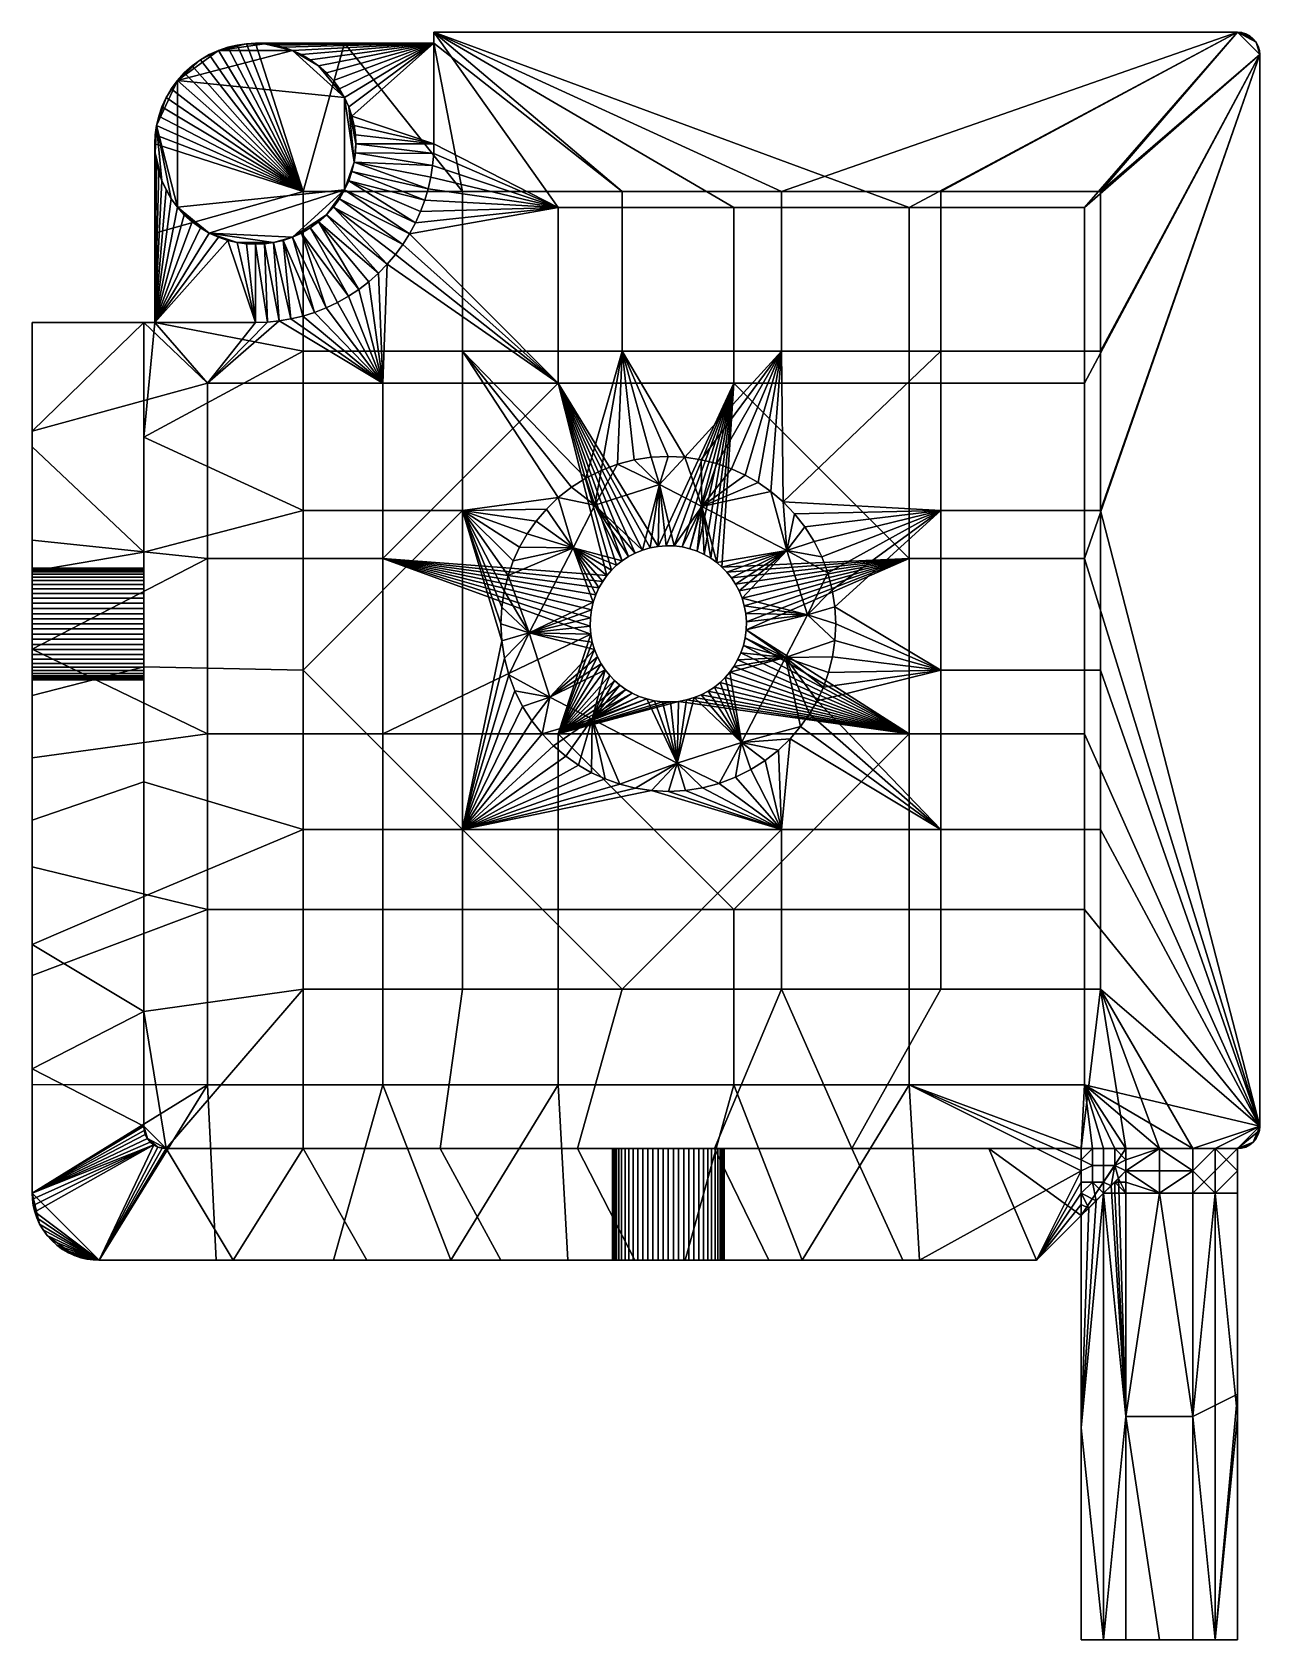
# Model space of a CAD drawing. Header units: millimetres. Extents: x -1111.8 to -1056.8, y -843.9 to -771.9.
import ezdxf

# ---------------------------------------------------------------- set-up
doc = ezdxf.new("R2010")
doc.units = ezdxf.units.MM
doc.header["$MEASUREMENT"] = 0
doc.layers.add('Print', color=40, linetype='Continuous', true_color=0xffbf00)

msp = doc.modelspace()

# ---------------------------------------------------------------- meshes
at = {"layer": 'Print'}
mesh = msp.add_polyface(dxfattribs=at)
corners = [(-1099.685, -779.003, 22), (-1103.066, -772.534, 22), (-1103.484, -772.677, 22), (-1103.894, -772.863, 22), (-1104.29, -773.094, 22), (-1102.646, -772.436, 22), (-1102.232, -772.379, 22), (-1101.828, -772.361, 22), (-1097.828, -772.361, 22), (-1104.664, -773.367, 22), (-1106.154, -775.622, 22), (-1106.252, -776.042, 22), (-1106.309, -776.456, 22), (-1106.328, -776.861, 22), (-1105.01, -773.679, 22), (-1105.321, -774.024, 22), (-1105.825, -774.794, 22), (-1106.012, -775.204, 22), (-1105.594, -774.398, 22), (-1103.484, -772.677), (-1103.484, -772.677, 19), (-1103.066, -772.534, 19), (-1103.066, -772.534), (-1102.646, -772.436), (-1102.646, -772.436, 19), (-1102.232, -772.379, 19), (-1102.232, -772.379), (-1103.894, -772.863), (-1103.894, -772.863, 19), (-1101.423, -772.379), (-1101.828, -772.361), (-1101.828, -772.361, 19), (-1101.423, -772.379, 19), (-1100.589, -772.534), (-1101.009, -772.436), (-1101.009, -772.436, 19), (-1100.589, -772.534, 19), (-1099.761, -772.863), (-1100.171, -772.677), (-1100.171, -772.677, 19), (-1099.761, -772.863, 19), (-1098.992, -773.367), (-1099.365, -773.094), (-1099.365, -773.094, 19), (-1098.992, -773.367, 19), (-1098.334, -774.024), (-1098.646, -773.679), (-1098.646, -773.679, 19), (-1098.334, -774.024, 19), (-1098.646, -780.043), (-1098.334, -779.697), (-1098.334, -779.697, 19), (-1098.646, -780.043, 19), (-1093.828, -772.361, 19), (-1101.423, -772.379, 19), (-1101.828, -772.361, 19), (-1100.171, -772.677, 19), (-1100.589, -772.534, 19), (-1101.009, -772.436, 19), (-1097.83, -778.927), (-1105.321, -779.697), (-1105.321, -774.024), (-1097.83, -774.794), (-1100.171, -781.045), (-1098.646, -780.043), (-1103.894, -780.858), (-1098.334, -774.024), (-1098.992, -773.367), (-1100.171, -772.677), (-1099.365, -773.094), (-1099.761, -772.863), (-1101.009, -772.436), (-1100.589, -772.534), (-1101.423, -772.379), (-1098.646, -773.679), (-1103.484, -772.677), (-1102.646, -772.436), (-1102.232, -772.379), (-1103.066, -772.534), (-1104.29, -773.094), (-1103.894, -772.863), (-1101.828, -772.361), (-1103.894, -772.863, 19), (-1103.894, -772.863, 22), (-1103.484, -772.677, 22), (-1103.484, -772.677, 19), (-1103.066, -772.534, 19), (-1103.066, -772.534, 22), (-1102.646, -772.436, 22), (-1102.646, -772.436, 19), (-1101.828, -772.361, 20.5), (-1101.828, -772.361, 19), (-1102.232, -772.379, 19), (-1102.232, -772.379, 22), (-1101.828, -772.361, 22), (-1097.828, -772.361, 22), (-1101.828, -772.361, 20.5), (-1101.828, -772.361, 22)]
mesh.append_faces([[corners[k] for k in face] for face in [(0, 1, 2, 2), (0, 3, 4, 4), (3, 0, 2, 2), (5, 1, 0, 0), (5, 0, 6, 6), (6, 0, 7, 7), (8, 7, 0, 0), (9, 0, 4, 4), (10, 11, 0, 0), (12, 13, 0, 0), (0, 14, 15, 15), (16, 17, 0, 0), (18, 0, 15, 15), (14, 0, 9, 9), (19, 20, 21, 22), (23, 24, 25, 26), (23, 22, 21, 24), (27, 28, 20, 19), (29, 30, 31, 32), (33, 34, 35, 36), (34, 29, 32, 35), (37, 38, 39, 40), (41, 42, 43, 44), (42, 37, 40, 43), (38, 33, 36, 39), (45, 46, 47, 48), (46, 41, 44, 47), (26, 25, 31, 30), (49, 50, 51, 52), (53, 54, 55, 55), (53, 56, 57, 57), (53, 57, 58, 58), (53, 58, 54, 54), (59, 60, 61, 62), (63, 59, 64, 64), (65, 60, 59, 59), (66, 62, 67, 67), (62, 68, 67, 67), (68, 69, 67, 67), (69, 68, 70, 70), (71, 72, 68, 68), (68, 73, 71, 71), (62, 61, 68, 68), (74, 66, 67, 67), (68, 75, 73, 73), (75, 76, 77, 77), (75, 77, 73, 73), (78, 76, 75, 75), (79, 80, 75, 75), (75, 68, 61, 61), (77, 81, 73, 73), (82, 83, 84, 85), (86, 87, 88, 89), (90, 91, 92, 92), (89, 88, 93, 92), (85, 84, 87, 86), (93, 90, 92, 92), (90, 93, 94, 94), (95, 96, 97, 97)]])
mesh = msp.add_polyface(dxfattribs=at)
corners = [(-1097.828, -772.361, 22), (-1099.685, -779.003, 22), (-1092.542, -779.003, 22), (-1085.399, -779.003, 22), (-1093.828, -772.361, 22), (-1093.828, -771.861, 22), (-1093.839, -777.292), (-1093.886, -777.825), (-1093.886, -777.825, 19), (-1093.839, -777.292, 19), (-1093.828, -776.861, 9.5), (-1093.828, -776.861), (-1093.97, -778.361), (-1093.97, -778.361, 19), (-1093.828, -776.861, 19), (-1093.828, -776.861, 9.5), (-1093.828, -771.861, 9.5), (-1093.828, -771.861), (-1093.828, -776.861), (-1093.828, -772.361, 19), (-1093.828, -776.861, 19), (-1093.828, -771.861, 19), (-1097.83, -774.794), (-1098.061, -774.398), (-1098.061, -774.398, 19), (-1097.83, -774.794, 19), (-1098.334, -774.024), (-1098.334, -774.024, 19), (-1097.501, -775.622), (-1097.643, -775.204), (-1097.643, -775.204, 19), (-1097.501, -775.622, 19), (-1097.346, -776.456), (-1097.403, -776.042), (-1097.403, -776.042, 19), (-1097.346, -776.456, 19), (-1097.328, -776.861), (-1097.328, -776.861, 19), (-1097.403, -777.679), (-1097.346, -777.265), (-1097.346, -777.265, 19), (-1097.403, -777.679, 19), (-1097.501, -778.099), (-1097.501, -778.099, 19), (-1093.828, -772.361, 19), (-1099.365, -773.094, 19), (-1099.761, -772.863, 19), (-1100.171, -772.677, 19), (-1097.501, -775.622, 19), (-1097.643, -775.204, 19), (-1098.646, -773.679, 19), (-1098.992, -773.367, 19), (-1097.83, -774.794, 19), (-1098.061, -774.398, 19), (-1098.334, -774.024, 19), (-1093.886, -777.825, 19), (-1097.403, -777.679, 19), (-1097.346, -777.265, 19), (-1093.839, -777.292, 19), (-1093.97, -778.361, 19), (-1094.085, -778.873, 19), (-1097.501, -778.099, 19), (-1097.328, -776.861, 19), (-1093.828, -776.861, 19), (-1097.346, -776.456, 19), (-1097.403, -776.042, 19), (-1097.403, -777.679), (-1097.501, -778.099), (-1097.643, -778.517), (-1097.83, -778.927), (-1097.83, -774.794), (-1097.328, -776.861), (-1097.346, -777.265), (-1097.403, -776.042), (-1097.346, -776.456), (-1097.643, -775.204), (-1097.501, -775.622), (-1098.334, -774.024), (-1098.061, -774.398), (-1093.828, -772.361, 20.5), (-1093.828, -771.861, 20.5), (-1093.828, -771.861, 19), (-1093.828, -772.361, 19), (-1093.828, -772.361, 22), (-1093.828, -771.861, 22), (-1101.828, -772.361, 20.5), (-1093.828, -772.361, 20.5), (-1093.828, -772.361, 19), (-1101.828, -772.361, 19), (-1097.828, -772.361, 22), (-1093.828, -772.361, 22), (-1088.256, -779.718), (-1093.839, -777.292), (-1093.828, -776.861), (-1093.828, -771.861), (-1093.886, -777.825), (-1080.399, -779.718)]
mesh.append_faces([[corners[k] for k in face] for face in [(0, 1, 2, 2), (3, 4, 2, 2), (4, 0, 2, 2), (3, 5, 4, 4), (6, 7, 8, 9), (10, 11, 6, 6), (7, 12, 13, 8), (10, 9, 14, 14), (9, 10, 6, 6), (15, 16, 17, 18), (19, 16, 15, 20), (16, 19, 21, 21), (22, 23, 24, 25), (23, 26, 27, 24), (28, 29, 30, 31), (32, 33, 34, 35), (33, 28, 31, 34), (29, 22, 25, 30), (36, 32, 35, 37), (38, 39, 40, 41), (42, 38, 41, 43), (39, 36, 37, 40), (44, 45, 46, 46), (47, 44, 46, 46), (44, 48, 49, 49), (44, 50, 51, 51), (44, 52, 53, 53), (44, 53, 54, 54), (44, 54, 50, 50), (52, 44, 49, 49), (55, 56, 57, 57), (57, 58, 55, 55), (59, 56, 55, 55), (56, 60, 61, 61), (62, 58, 57, 57), (63, 64, 65, 65), (63, 48, 44, 44), (58, 62, 63, 63), (62, 64, 63, 63), (65, 48, 63, 63), (45, 44, 51, 51), (66, 67, 68, 68), (69, 70, 66, 66), (71, 72, 66, 66), (73, 74, 71, 71), (75, 73, 71, 71), (76, 73, 75, 75), (70, 77, 78, 78), (70, 75, 66, 66), (66, 75, 71, 71), (79, 80, 81, 82), (83, 84, 80, 79), (85, 86, 87, 88), (85, 89, 86, 86), (86, 89, 90, 90), (91, 92, 93, 93), (91, 93, 94, 94), (91, 95, 92, 92), (94, 96, 91, 91)]])
mesh = msp.add_polyface(dxfattribs=at)
corners = [(-1057.828, -771.861, 22), (-1093.828, -771.861, 20.5), (-1093.828, -771.861, 22), (-1093.828, -771.861, 19), (-1085.399, -779.003, 22), (-1085.399, -786.146, 22), (-1078.256, -786.146, 22), (-1078.256, -779.003, 22), (-1080.499, -791.414, 22), (-1081.157, -791.182, 22), (-1085.607, -791.215, 22), (-1084.857, -791.018, 22), (-1086.332, -791.489, 22), (-1079.887, -791.697, 22), (-1082.581, -790.898, 22), (-1081.853, -791.007, 22), (-1083.332, -790.861, 22), (-1084.094, -790.9, 22), (-1093.828, -771.861, 22), (-1084.857, -791.018, 22), (-1085.607, -791.215, 22), (-1085.607, -791.215, 19), (-1084.857, -791.018, 19), (-1083.332, -790.861, 22), (-1084.094, -790.9, 22), (-1084.094, -790.9, 19), (-1083.332, -790.861, 19), (-1081.853, -791.007, 22), (-1082.581, -790.898, 22), (-1082.581, -790.898, 19), (-1081.853, -791.007, 19), (-1080.499, -791.414, 22), (-1081.157, -791.182, 22), (-1081.157, -791.182, 19), (-1080.499, -791.414, 19), (-1079.302, -792.033, 22), (-1079.887, -791.697, 22), (-1079.887, -791.697, 19), (-1079.302, -792.033, 19), (-1079.302, -792.033, 19), (-1081.822, -793.109, 19), (-1078.731, -792.434, 19), (-1079.887, -791.697, 19), (-1078.014, -795.075, 19), (-1083.726, -792.126, 19), (-1084.14, -794.956, 19), (-1083.786, -794.891, 19), (-1083.425, -794.862, 19), (-1083.063, -794.871, 19), (-1085.111, -795.349, 19), (-1084.807, -795.189, 19), (-1086.613, -793.047, 19), (-1084.482, -795.056, 19), (-1082.36, -794.997, 19), (-1082.028, -795.111, 19), (-1081.715, -795.254, 19), (-1080.499, -791.414, 19), (-1082.581, -790.898, 19), (-1082.706, -794.916, 19), (-1081.157, -791.182, 19), (-1081.853, -791.007, 19), (-1083.332, -790.861, 19), (-1084.857, -791.018, 19), (-1085.607, -791.215, 19), (-1084.094, -790.9, 19), (-1088.256, -779.718), (-1080.399, -779.718), (-1080.399, -787.575), (-1088.256, -787.575), (-1081.161, -795.612), (-1081.426, -795.422), (-1081.715, -795.254), (-1080.923, -795.818), (-1082.028, -795.111), (-1082.36, -794.997), (-1082.706, -794.916), (-1083.063, -794.871), (-1072.542, -779.718), (-1093.828, -771.861), (-1083.786, -794.891), (-1083.425, -794.862), (-1085.111, -795.349), (-1084.807, -795.189)]
mesh.append_faces([[corners[k] for k in face] for face in [(0, 1, 2, 2), (0, 3, 1, 1), (4, 5, 6, 7), (8, 6, 9, 9), (5, 10, 11, 11), (5, 12, 10, 10), (6, 8, 13, 13), (6, 14, 15, 15), (14, 5, 16, 16), (16, 5, 17, 17), (9, 6, 15, 15), (7, 18, 4, 4), (14, 6, 5, 5), (11, 17, 5, 5), (19, 20, 21, 22), (23, 24, 25, 26), (24, 19, 22, 25), (27, 28, 29, 30), (31, 32, 33, 34), (32, 27, 30, 33), (28, 23, 26, 29), (35, 36, 37, 38), (36, 31, 34, 37), (39, 40, 41, 41), (40, 39, 42, 42), (43, 41, 40, 40), (44, 45, 46, 46), (44, 47, 48, 48), (47, 44, 46, 46), (49, 50, 51, 51), (51, 52, 44, 44), (44, 52, 45, 45), (53, 54, 40, 40), (54, 55, 40, 40), (40, 42, 56, 56), (57, 44, 40, 40), (48, 58, 40, 40), (59, 60, 40, 40), (57, 40, 60, 60), (57, 61, 44, 44), (56, 59, 40, 40), (40, 44, 48, 48), (44, 62, 63, 63), (44, 64, 62, 62), (64, 44, 61, 61), (63, 51, 44, 44), (65, 66, 67, 68), (69, 70, 67, 67), (70, 71, 67, 67), (67, 72, 69, 69), (67, 73, 74, 74), (67, 74, 75, 75), (75, 76, 67, 67), (77, 66, 78, 78), (67, 79, 68, 68), (67, 76, 80, 80), (67, 80, 79, 79), (73, 67, 71, 71), (81, 68, 82, 82)]])
mesh = msp.add_polyface(dxfattribs=at)
corners = [(-1056.828, -772.861, 11), (-1056.828, -772.861), (-1056.845, -772.679), (-1056.991, -772.313), (-1056.991, -772.313, 22), (-1056.898, -772.493, 22), (-1056.898, -772.493), (-1056.845, -772.679, 22), (-1056.828, -772.861, 22), (-1057.12, -772.154), (-1057.12, -772.154, 22), (-1057.281, -772.024), (-1057.281, -772.024, 22), (-1057.459, -771.931, 22), (-1057.459, -771.931), (-1057.646, -771.877), (-1057.828, -771.861, 11), (-1057.828, -771.861), (-1057.828, -771.861, 22), (-1057.828, -771.861, 11), (-1057.828, -771.861), (-1093.828, -771.861), (-1093.828, -771.861, 9.5), (-1057.828, -771.861, 22), (-1093.828, -771.861, 19), (-1071.113, -786.146, 22), (-1071.113, -793.289, 22), (-1063.971, -793.289, 22), (-1063.971, -786.146, 22), (-1071.113, -779.003, 22), (-1063.971, -779.003, 22), (-1078.256, -779.003, 22), (-1078.256, -786.146, 22), (-1078.186, -792.901, 22), (-1077.21, -794.021, 22), (-1076.801, -794.666, 22), (-1077.675, -793.431, 22), (-1078.731, -792.434, 22), (-1079.302, -792.033, 22), (-1079.887, -791.697, 22), (-1056.845, -772.679, 22), (-1056.991, -772.313, 22), (-1056.828, -772.861, 22), (-1057.828, -771.861, 22), (-1056.898, -772.493, 22), (-1057.281, -772.024, 22), (-1057.12, -772.154, 22), (-1057.459, -771.931, 22), (-1093.828, -771.861, 22), (-1078.186, -792.901, 22), (-1078.731, -792.434, 22), (-1078.731, -792.434, 19), (-1078.186, -792.901, 19), (-1079.302, -792.033, 22), (-1079.302, -792.033, 19), (-1077.21, -794.021, 22), (-1077.675, -793.431, 22), (-1077.675, -793.431, 19), (-1077.21, -794.021, 19), (-1078.186, -792.901, 19), (-1078.014, -795.075, 19), (-1077.675, -793.431, 19), (-1078.731, -792.434, 19), (-1072.542, -787.575), (-1064.685, -787.575), (-1064.685, -795.432), (-1072.542, -795.432), (-1080.399, -787.575), (-1072.542, -779.718), (-1064.685, -779.718), (-1080.399, -779.718), (-1080.923, -795.818), (-1056.845, -772.679), (-1056.828, -772.861), (-1056.991, -772.313), (-1057.828, -771.861), (-1056.898, -772.493), (-1057.281, -772.024), (-1057.12, -772.154), (-1057.459, -771.931), (-1057.646, -771.877), (-1093.828, -771.861)]
mesh.append_faces([[corners[k] for k in face] for face in [(0, 1, 2, 2), (3, 4, 5, 6), (6, 5, 7, 2), (7, 8, 0, 0), (2, 7, 0, 0), (4, 3, 9, 10), (11, 12, 10, 9), (13, 14, 15, 15), (16, 15, 17, 17), (14, 13, 12, 11), (13, 15, 18, 18), (16, 18, 15, 15), (19, 20, 21, 22), (23, 19, 22, 24), (25, 26, 27, 28), (29, 25, 28, 30), (31, 32, 25, 29), (33, 26, 25, 25), (26, 34, 35, 35), (26, 36, 34, 34), (36, 26, 33, 33), (33, 32, 37, 37), (38, 32, 39, 39), (32, 38, 37, 37), (40, 41, 42, 42), (28, 42, 30, 30), (42, 43, 30, 30), (40, 44, 41, 41), (27, 42, 28, 28), (45, 41, 46, 46), (41, 47, 43, 43), (45, 47, 41, 41), (42, 41, 43, 43), (29, 30, 43, 43), (32, 33, 25, 25), (31, 29, 43, 43), (48, 31, 43, 43), (49, 50, 51, 52), (50, 53, 54, 51), (55, 56, 57, 58), (56, 49, 52, 57), (59, 60, 61, 61), (60, 59, 62, 62), (63, 64, 65, 66), (66, 67, 63, 63), (68, 69, 64, 63), (70, 68, 63, 67), (67, 66, 71, 71), (72, 73, 74, 74), (64, 69, 73, 73), (73, 69, 75, 75), (72, 74, 76, 76), (65, 64, 73, 73), (77, 78, 74, 74), (79, 77, 74, 74), (74, 75, 80, 80), (79, 74, 80, 80), (73, 75, 74, 74), (68, 75, 69, 69), (81, 75, 68, 68)]])
mesh = msp.add_polyface(dxfattribs=at)
corners = [(-1106.328, -780.861, 22), (-1099.685, -779.003, 22), (-1106.328, -776.861, 22), (-1106.154, -775.622, 22), (-1106.012, -775.204, 22), (-1106.309, -776.456, 22), (-1106.252, -776.042, 22), (-1105.825, -774.794, 22), (-1105.594, -774.398, 22), (-1106.328, -776.861), (-1106.328, -776.861, 19), (-1106.309, -776.456, 19), (-1106.309, -776.456), (-1106.154, -775.622), (-1106.252, -776.042), (-1106.252, -776.042, 19), (-1106.154, -775.622, 19), (-1106.012, -775.204), (-1106.012, -775.204, 19), (-1105.825, -774.794, 19), (-1105.825, -774.794), (-1105.594, -774.398), (-1105.594, -774.398, 19), (-1105.321, -774.024, 19), (-1105.321, -774.024), (-1105.01, -773.679), (-1105.01, -773.679, 19), (-1104.664, -773.367, 19), (-1104.664, -773.367), (-1104.29, -773.094), (-1104.29, -773.094, 19), (-1103.894, -772.863, 19), (-1103.894, -772.863), (-1105.594, -779.323), (-1105.321, -779.697), (-1105.321, -779.697, 19), (-1105.594, -779.323, 19), (-1106.012, -778.517), (-1105.825, -778.927), (-1105.825, -778.927, 19), (-1106.012, -778.517, 19), (-1106.252, -777.679), (-1106.154, -778.099), (-1106.154, -778.099, 19), (-1106.252, -777.679, 19), (-1106.328, -776.861), (-1106.309, -777.265), (-1106.309, -777.265, 19), (-1106.328, -776.861, 19), (-1105.01, -780.043), (-1105.01, -780.043, 19), (-1106.328, -784.861, 19), (-1106.328, -776.861, 19), (-1106.309, -777.265, 19), (-1106.252, -777.679, 19), (-1106.154, -778.099, 19), (-1106.012, -778.517, 19), (-1105.321, -779.697), (-1103.894, -780.858), (-1105.01, -780.043), (-1106.252, -776.042), (-1106.012, -778.517), (-1106.309, -777.265), (-1105.594, -779.323), (-1105.825, -778.927), (-1106.154, -778.099), (-1106.252, -777.679), (-1106.328, -776.861), (-1105.321, -774.024), (-1105.825, -774.794), (-1105.594, -774.398), (-1105.01, -773.679), (-1104.664, -773.367), (-1106.154, -775.622), (-1106.012, -775.204), (-1106.309, -776.456), (-1104.29, -773.094), (-1103.484, -772.677), (-1106.328, -784.861, 19), (-1106.328, -776.861, 20.5), (-1106.328, -776.861, 19), (-1106.328, -780.861, 22), (-1106.328, -776.861, 22), (-1106.328, -776.861, 20.5), (-1106.309, -776.456, 19), (-1106.328, -776.861, 19), (-1106.252, -776.042, 19), (-1106.252, -776.042, 22), (-1106.154, -775.622, 22), (-1106.154, -775.622, 19), (-1106.309, -776.456, 22), (-1106.012, -775.204, 19), (-1106.012, -775.204, 22), (-1105.825, -774.794, 22), (-1105.825, -774.794, 19), (-1105.594, -774.398, 19), (-1105.594, -774.398, 22), (-1105.321, -774.024, 22), (-1105.321, -774.024, 19), (-1105.01, -773.679, 22), (-1105.01, -773.679, 19), (-1106.328, -776.861, 22), (-1104.664, -773.367, 19), (-1104.664, -773.367, 22), (-1104.29, -773.094, 22), (-1104.29, -773.094, 19), (-1103.894, -772.863, 22), (-1103.894, -772.863, 19)]
mesh.append_faces([[corners[k] for k in face] for face in [(0, 1, 2, 2), (3, 1, 4, 4), (5, 1, 6, 6), (7, 1, 8, 8), (9, 10, 11, 12), (13, 14, 15, 16), (12, 11, 15, 14), (17, 18, 19, 20), (21, 22, 23, 24), (20, 19, 22, 21), (13, 16, 18, 17), (25, 26, 27, 28), (29, 30, 31, 32), (28, 27, 30, 29), (24, 23, 26, 25), (33, 34, 35, 36), (37, 38, 39, 40), (38, 33, 36, 39), (41, 42, 43, 44), (45, 46, 47, 48), (46, 41, 44, 47), (42, 37, 40, 43), (34, 49, 50, 35), (51, 52, 53, 53), (51, 54, 55, 55), (51, 55, 56, 56), (54, 51, 53, 53), (57, 58, 59, 59), (60, 61, 62, 62), (63, 64, 61, 61), (61, 60, 63, 63), (62, 65, 66, 66), (61, 65, 62, 62), (67, 60, 62, 62), (63, 60, 57, 57), (68, 69, 70, 70), (71, 72, 68, 68), (60, 69, 68, 68), (60, 68, 57, 57), (60, 73, 74, 74), (60, 74, 69, 69), (60, 67, 75, 75), (76, 68, 72, 72), (68, 76, 77, 77), (78, 79, 80, 80), (81, 82, 79, 79), (83, 84, 85, 85), (86, 87, 88, 89), (84, 90, 87, 86), (91, 92, 93, 94), (95, 96, 97, 98), (99, 100, 98, 97), (94, 93, 96, 95), (89, 88, 92, 91), (90, 83, 101, 101), (84, 83, 90, 90), (102, 103, 104, 105), (105, 104, 106, 107), (103, 102, 100, 99)]])
mesh = msp.add_polyface(dxfattribs=at)
corners = [(-1056.828, -820.861, 11), (-1056.828, -820.861), (-1056.828, -772.861), (-1056.828, -772.861, 11), (-1056.828, -820.861, 22), (-1056.828, -772.861, 22), (-1071.113, -793.289, 22), (-1071.113, -800.432, 22), (-1063.971, -800.432, 22), (-1063.971, -793.289, 22), (-1076.149, -800.532, 22), (-1076.381, -801.189, 22), (-1076.663, -801.802, 22), (-1075.867, -797.594, 22), (-1075.828, -798.356, 22), (-1075.865, -799.107, 22), (-1075.974, -799.835, 22), (-1075.985, -796.832, 22), (-1076.456, -795.356, 22), (-1076.182, -796.082, 22), (-1076.801, -794.666, 22), (-1076.456, -795.356, 22), (-1076.801, -794.666, 22), (-1076.801, -794.666, 19), (-1076.456, -795.356, 19), (-1077.21, -794.021, 22), (-1077.21, -794.021, 19), (-1075.985, -796.832, 22), (-1076.182, -796.082, 22), (-1076.182, -796.082, 19), (-1075.985, -796.832, 19), (-1075.828, -798.356, 22), (-1075.867, -797.594, 22), (-1075.867, -797.594, 19), (-1075.828, -798.356, 19), (-1075.974, -799.835, 22), (-1075.865, -799.107, 22), (-1075.865, -799.107, 19), (-1075.974, -799.835, 19), (-1076.381, -801.189, 22), (-1076.149, -800.532, 22), (-1076.149, -800.532, 19), (-1076.381, -801.189, 19), (-1076.149, -800.532, 19), (-1078.076, -799.866, 19), (-1076.381, -801.189, 19), (-1076.663, -801.802, 19), (-1075.974, -799.835, 19), (-1075.865, -799.107, 19), (-1079.838, -798.625, 19), (-1077.093, -797.962, 19), (-1075.828, -798.356, 19), (-1075.867, -797.594, 19), (-1075.985, -796.832, 19), (-1076.182, -796.082, 19), (-1078.014, -795.075, 19), (-1076.456, -795.356, 19), (-1076.801, -794.666, 19), (-1077.21, -794.021, 19), (-1079.829, -798.263, 19), (-1080.023, -797.206, 19), (-1077.675, -793.431, 19), (-1072.542, -795.432), (-1064.685, -795.432), (-1064.685, -803.289), (-1072.542, -803.289), (-1080.078, -799.661), (-1079.964, -799.329), (-1080.221, -799.973), (-1080.39, -800.263), (-1080.579, -800.527), (-1080.785, -800.765), (-1079.838, -798.625), (-1079.829, -798.263), (-1079.883, -798.982), (-1079.858, -797.902), (-1079.923, -797.548), (-1080.023, -797.206), (-1080.156, -796.881), (-1080.316, -796.577), (-1080.5, -796.298), (-1080.704, -796.044), (-1080.923, -795.818), (-1056.828, -772.861), (-1056.828, -820.861)]
mesh.append_faces([[corners[k] for k in face] for face in [(0, 1, 2, 3), (4, 0, 3, 5), (6, 7, 8, 9), (10, 11, 7, 7), (12, 7, 11, 11), (13, 14, 7, 7), (7, 15, 16, 16), (7, 14, 15, 15), (10, 7, 16, 16), (6, 17, 13, 13), (6, 18, 19, 19), (19, 17, 6, 6), (18, 6, 20, 20), (6, 13, 7, 7), (21, 22, 23, 24), (22, 25, 26, 23), (27, 28, 29, 30), (31, 32, 33, 34), (32, 27, 30, 33), (35, 36, 37, 38), (39, 40, 41, 42), (40, 35, 38, 41), (36, 31, 34, 37), (28, 21, 24, 29), (43, 44, 45, 45), (44, 46, 45, 45), (44, 43, 47, 47), (48, 44, 47, 47), (49, 44, 50, 50), (51, 52, 50, 50), (52, 53, 50, 50), (50, 48, 51, 51), (53, 54, 50, 50), (55, 54, 56, 56), (57, 55, 56, 56), (54, 55, 50, 50), (58, 55, 57, 57), (50, 44, 48, 48), (49, 50, 59, 59), (50, 55, 60, 60), (58, 61, 55, 55), (62, 63, 64, 65), (65, 66, 67, 67), (68, 65, 69, 69), (70, 65, 71, 71), (65, 70, 69, 69), (62, 72, 73, 73), (74, 65, 67, 67), (75, 62, 73, 73), (72, 65, 74, 74), (76, 62, 75, 75), (65, 72, 62, 62), (77, 62, 76, 76), (62, 77, 78, 78), (62, 78, 79, 79), (79, 80, 62, 62), (62, 80, 81, 81), (62, 81, 82, 82), (83, 84, 63, 63)]])
mesh = msp.add_polyface(dxfattribs=at)
corners = [(-1057.281, -821.698), (-1057.281, -821.698, 22), (-1057.459, -821.79, 22), (-1057.459, -821.79), (-1057.646, -821.844, 22), (-1057.646, -821.844), (-1057.12, -821.568), (-1057.12, -821.568, 22), (-1056.898, -821.229), (-1056.898, -821.229, 22), (-1056.991, -821.408, 22), (-1056.991, -821.408), (-1056.828, -820.861, 11), (-1056.845, -821.043), (-1056.828, -820.861), (-1056.828, -820.861, 22), (-1071.113, -807.575, 22), (-1071.113, -814.718, 22), (-1063.971, -814.718, 22), (-1063.971, -807.575, 22), (-1078.256, -807.575, 22), (-1078.256, -814.718, 22), (-1071.113, -800.432, 22), (-1063.971, -800.432, 22), (-1057.12, -821.568, 22), (-1057.828, -821.861, 22), (-1057.646, -821.844, 22), (-1056.828, -820.861, 22), (-1058.828, -821.861, 22), (-1057.459, -821.79, 22), (-1057.281, -821.698, 22), (-1056.991, -821.408, 22), (-1056.898, -821.229, 22), (-1059.828, -821.861, 22), (-1061.328, -821.861, 22), (-1064.828, -821.861, 22), (-1062.828, -821.861, 22), (-1075.113, -821.861, 22), (-1076.663, -801.802, 22), (-1077, -802.386, 22), (-1077.401, -802.957, 22), (-1077.868, -803.502, 22), (-1063.971, -793.289, 22), (-1056.828, -772.861, 22), (-1072.542, -811.146), (-1064.685, -811.146), (-1064.685, -819.003), (-1072.542, -819.003), (-1072.542, -803.289), (-1064.685, -803.289), (-1080.399, -811.146), (-1057.828, -821.861), (-1059.828, -821.861), (-1056.828, -820.861), (-1061.328, -821.861), (-1062.828, -821.861), (-1063.328, -821.861), (-1057.281, -821.698), (-1057.459, -821.79), (-1057.646, -821.844), (-1057.12, -821.568), (-1063.828, -821.861), (-1064.328, -821.861), (-1064.828, -821.861), (-1064.828, -822.361), (-1064.828, -822.861), (-1056.845, -821.043), (-1056.991, -821.408), (-1056.898, -821.229), (-1064.685, -795.432), (-1077.328, -826.861), (-1080.399, -819.003)]
mesh.append_faces([[corners[k] for k in face] for face in [(0, 1, 2, 3), (3, 2, 4, 5), (6, 7, 1, 0), (8, 9, 10, 11), (12, 13, 14, 14), (9, 8, 13, 13), (11, 10, 7, 6), (9, 13, 15, 15), (12, 15, 13, 13), (16, 17, 18, 19), (20, 21, 17, 16), (22, 16, 19, 23), (24, 25, 26, 26), (25, 27, 28, 28), (29, 30, 26, 26), (31, 32, 27, 27), (27, 24, 31, 31), (24, 27, 25, 25), (24, 26, 30, 30), (33, 28, 27, 27), (18, 34, 33, 33), (18, 35, 36, 36), (37, 35, 18, 17), (36, 34, 18, 18), (27, 18, 33, 33), (21, 37, 17, 17), (18, 27, 19, 19), (19, 27, 23, 23), (38, 16, 22, 22), (16, 38, 39, 39), (40, 16, 39, 39), (41, 16, 40, 40), (23, 27, 42, 42), (43, 42, 27, 27), (44, 45, 46, 47), (48, 49, 45, 44), (50, 48, 44, 44), (51, 52, 53, 53), (54, 55, 46, 46), (55, 56, 46, 46), (46, 52, 54, 54), (57, 58, 59, 59), (60, 57, 59, 59), (61, 46, 56, 56), (59, 51, 60, 60), (46, 61, 62, 62), (63, 46, 62, 62), (64, 65, 47, 47), (47, 63, 64, 64), (66, 60, 51, 51), (66, 51, 53, 53), (67, 66, 68, 68), (52, 46, 53, 53), (63, 47, 46, 46), (46, 45, 53, 53), (53, 45, 49, 49), (49, 69, 53, 53), (70, 71, 47, 47), (67, 60, 66, 66)]])
mesh = msp.add_polyface(dxfattribs=at)
corners = [(-1111.828, -789.736), (-1111.828, -784.861, 9.5), (-1111.828, -784.861), (-1111.828, -794.611, 22), (-1111.828, -784.861, 19), (-1111.828, -787.298, 22), (-1111.828, -784.861, 22), (-1111.828, -789.736, 22), (-1106.828, -790.003, 22), (-1106.328, -784.861, 22), (-1106.828, -784.861, 22), (-1106.828, -790.003, 25.571), (-1106.828, -790.003, 22), (-1106.828, -784.861, 22), (-1106.828, -784.861, 25.571), (-1106.828, -790.003, 29.143), (-1106.828, -784.861, 29.143), (-1106.828, -790.003, 32.714), (-1106.828, -784.861, 32.714), (-1106.828, -790.003, 36.286), (-1106.828, -784.861, 36.286), (-1106.828, -784.861, 39.857), (-1106.828, -790.003, 39.857), (-1106.828, -784.861, 43.429), (-1106.828, -790.003, 43.429), (-1106.828, -784.861, 47), (-1111.828, -787.298, 22), (-1111.828, -784.861, 26.167), (-1111.828, -784.861, 22), (-1111.828, -790.432, 25.571), (-1111.828, -784.861, 30.333), (-1111.828, -790.432, 29.143), (-1111.828, -784.861, 34.5), (-1111.828, -790.432, 36.286), (-1111.828, -784.861, 38.667), (-1111.828, -790.432, 39.857), (-1111.828, -790.432, 43.429), (-1111.828, -784.861, 42.833), (-1111.828, -790.432, 47), (-1111.828, -784.861, 47), (-1106.328, -784.861, 9.5), (-1101.828, -784.861, 9.5), (-1101.828, -784.861), (-1106.328, -784.861), (-1106.328, -784.861, 19), (-1101.828, -784.861, 19), (-1104.29, -780.627), (-1103.894, -780.858), (-1103.894, -780.858, 19), (-1104.29, -780.627, 19), (-1105.01, -780.043), (-1104.664, -780.354), (-1104.664, -780.354, 19), (-1105.01, -780.043, 19), (-1103.484, -781.045), (-1103.484, -781.045, 19), (-1106.328, -784.861, 19), (-1103.894, -780.858, 19), (-1103.484, -781.045, 19), (-1103.066, -781.187, 19), (-1104.29, -780.627, 19), (-1105.825, -778.927, 19), (-1105.594, -779.323, 19), (-1105.321, -779.697, 19), (-1105.01, -780.043, 19), (-1106.012, -778.517, 19), (-1104.664, -780.354, 19), (-1105.01, -780.043), (-1103.894, -780.858), (-1104.29, -780.627), (-1104.664, -780.354), (-1106.828, -784.861, 19), (-1111.828, -784.861, 19), (-1111.828, -784.861, 22), (-1111.828, -784.861, 30.333), (-1106.828, -784.861, 29.143), (-1106.828, -784.861, 25.571), (-1111.828, -784.861, 26.167), (-1106.828, -784.861, 22), (-1111.828, -784.861, 34.5), (-1106.828, -784.861, 32.714), (-1111.828, -784.861, 42.833), (-1106.828, -784.861, 43.429), (-1106.828, -784.861, 39.857), (-1111.828, -784.861, 38.667), (-1111.828, -784.861, 47), (-1106.828, -784.861, 47), (-1106.828, -784.861, 36.286), (-1106.328, -784.861, 19), (-1106.328, -784.861, 22), (-1106.328, -784.861, 22), (-1106.328, -780.861, 22), (-1106.328, -784.861, 19), (-1106.328, -776.861, 20.5), (-1106.328, -784.861, 9.5), (-1106.828, -784.861), (-1106.828, -784.861, 19), (-1106.328, -784.861), (-1106.328, -784.861, 19), (-1111.828, -784.861, 9.5), (-1106.828, -784.861, 19), (-1106.828, -784.861), (-1111.828, -784.861, 19), (-1111.828, -784.861), (-1111.828, -789.736), (-1106.828, -784.861), (-1103.971, -787.575), (-1111.828, -784.861), (-1106.328, -784.861), (-1101.828, -784.861)]
mesh.append_faces([[corners[k] for k in face] for face in [(0, 1, 2, 2), (1, 3, 4, 4), (4, 5, 6, 6), (4, 7, 5, 5), (8, 9, 10, 10), (11, 12, 13, 14), (15, 11, 14, 16), (17, 15, 16, 18), (19, 17, 18, 20), (20, 21, 22, 19), (21, 23, 24, 22), (24, 23, 25, 25), (26, 27, 28, 28), (29, 27, 26, 26), (30, 27, 29, 31), (32, 30, 31, 33), (34, 32, 33, 35), (35, 36, 37, 34), (36, 38, 39, 37), (40, 41, 42, 43), (44, 45, 41, 40), (46, 47, 48, 49), (50, 51, 52, 53), (51, 46, 49, 52), (47, 54, 55, 48), (56, 57, 58, 58), (59, 56, 58, 58), (60, 57, 56, 56), (56, 61, 62, 62), (56, 63, 64, 64), (63, 56, 62, 62), (56, 65, 61, 61), (56, 66, 60, 60), (66, 56, 64, 64), (67, 68, 69, 69), (69, 70, 67, 67), (71, 72, 73, 73), (74, 75, 76, 77), (77, 76, 78, 73), (79, 80, 75, 74), (81, 82, 83, 84), (85, 86, 82, 81), (84, 83, 87, 79), (73, 78, 71, 71), (88, 78, 89, 89), (88, 71, 78, 78), (79, 87, 80, 80), (90, 91, 92, 92), (93, 92, 91, 91), (94, 95, 96, 96), (95, 94, 97, 97), (96, 98, 94, 94), (99, 100, 101, 101), (100, 99, 102, 102), (101, 103, 99, 99), (104, 105, 106, 106), (107, 105, 104, 104), (105, 108, 106, 106), (109, 106, 108, 108)]])
mesh = msp.add_polyface(dxfattribs=at)
corners = [(-1092.542, -779.003, 22), (-1092.542, -786.146, 22), (-1085.399, -786.146, 22), (-1085.399, -779.003, 22), (-1099.685, -779.003, 22), (-1099.685, -786.146, 22), (-1098.146, -783.963), (-1098.659, -784.206), (-1098.659, -784.206, 19), (-1098.146, -783.963, 19), (-1097.66, -783.689), (-1097.66, -783.689, 19), (-1096.741, -783.035), (-1097.19, -783.379), (-1097.19, -783.379, 19), (-1096.741, -783.035, 19), (-1096.315, -782.658), (-1096.315, -782.658, 19), (-1095.917, -782.252, 19), (-1095.917, -782.252), (-1095.549, -781.819), (-1095.549, -781.819, 19), (-1095.215, -781.363), (-1095.215, -781.363, 19), (-1094.652, -780.397), (-1094.915, -780.887), (-1094.915, -780.887, 19), (-1094.652, -780.397, 19), (-1094.426, -779.895), (-1094.426, -779.895, 19), (-1094.085, -778.873), (-1094.237, -779.386), (-1094.237, -779.386, 19), (-1094.085, -778.873, 19), (-1093.97, -778.361), (-1093.97, -778.361, 19), (-1097.643, -778.517), (-1097.501, -778.099), (-1097.501, -778.099, 19), (-1097.643, -778.517, 19), (-1098.061, -779.323), (-1097.83, -778.927), (-1097.83, -778.927, 19), (-1098.061, -779.323, 19), (-1098.334, -779.697), (-1098.334, -779.697, 19), (-1099.365, -780.627, 19), (-1097.19, -783.379, 19), (-1097.66, -783.689, 19), (-1098.992, -780.354, 19), (-1098.646, -780.043, 19), (-1096.315, -782.658, 19), (-1098.334, -779.697, 19), (-1098.061, -779.323, 19), (-1095.215, -781.363, 19), (-1097.83, -778.927, 19), (-1094.915, -780.887, 19), (-1095.917, -782.252, 19), (-1096.741, -783.035, 19), (-1095.549, -781.819, 19), (-1094.652, -780.397, 19), (-1097.643, -778.517, 19), (-1094.426, -779.895, 19), (-1094.237, -779.386, 19), (-1094.085, -778.873, 19), (-1097.501, -778.099, 19), (-1097.403, -777.679, 19), (-1093.97, -778.361, 19), (-1097.83, -778.927), (-1097.403, -777.679), (-1097.643, -778.517), (-1098.061, -779.323), (-1098.334, -779.697), (-1098.646, -780.043), (-1095.917, -782.252), (-1088.256, -787.575), (-1096.113, -787.575), (-1094.426, -779.895), (-1094.237, -779.386), (-1088.256, -779.718), (-1094.085, -778.873), (-1094.915, -780.887), (-1094.652, -780.397), (-1095.215, -781.363), (-1093.97, -778.361), (-1093.886, -777.825), (-1098.146, -783.963), (-1098.659, -784.206), (-1097.66, -783.689), (-1099.181, -784.41), (-1095.549, -781.819), (-1096.741, -783.035), (-1097.19, -783.379), (-1096.315, -782.658)]
mesh.append_faces([[corners[k] for k in face] for face in [(0, 1, 2, 3), (4, 5, 1, 0), (6, 7, 8, 9), (10, 6, 9, 11), (12, 13, 14, 15), (16, 12, 15, 17), (13, 10, 11, 14), (17, 18, 19, 16), (20, 19, 18, 21), (22, 20, 21, 23), (24, 25, 26, 27), (28, 24, 27, 29), (25, 22, 23, 26), (30, 31, 32, 33), (34, 30, 33, 35), (31, 28, 29, 32), (36, 37, 38, 39), (40, 41, 42, 43), (44, 40, 43, 45), (41, 36, 39, 42), (46, 47, 48, 48), (49, 50, 51, 51), (52, 53, 54, 54), (53, 55, 56, 56), (57, 50, 52, 52), (58, 47, 49, 49), (50, 57, 51, 51), (52, 54, 59, 59), (59, 57, 52, 52), (56, 54, 53, 53), (60, 55, 61, 61), (62, 61, 63, 63), (60, 61, 62, 62), (55, 60, 56, 56), (58, 49, 51, 51), (64, 63, 65, 65), (61, 65, 63, 63), (64, 66, 67, 67), (68, 69, 70, 70), (71, 72, 73, 73), (73, 68, 71, 71), (74, 75, 76, 76), (77, 78, 79, 79), (80, 79, 78, 78), (79, 81, 82, 82), (79, 82, 77, 77), (75, 83, 81, 81), (79, 80, 84, 84), (79, 84, 85, 85), (86, 76, 87, 87), (88, 76, 86, 86), (76, 89, 87, 87), (90, 75, 74, 74), (83, 75, 90, 90), (91, 76, 92, 92), (93, 76, 91, 91), (74, 76, 93, 93), (88, 92, 76, 76), (75, 81, 79, 79)]])
mesh = msp.add_polyface(dxfattribs=at)
corners = [(-1106.328, -784.861, 22), (-1106.828, -790.003, 22), (-1099.685, -786.146, 22), (-1099.685, -779.003, 22), (-1106.328, -780.861, 22), (-1101.828, -784.861, 9.5), (-1101.284, -784.842), (-1101.828, -784.861), (-1100.757, -784.789), (-1101.284, -784.842, 19), (-1100.757, -784.789, 19), (-1099.707, -784.574), (-1100.234, -784.7), (-1100.234, -784.7, 19), (-1099.707, -784.574, 19), (-1099.181, -784.41), (-1099.181, -784.41, 19), (-1098.659, -784.206), (-1098.659, -784.206, 19), (-1101.828, -784.861, 19), (-1099.365, -780.627), (-1098.992, -780.354), (-1098.992, -780.354, 19), (-1099.365, -780.627, 19), (-1100.171, -781.045), (-1099.761, -780.858), (-1099.761, -780.858, 19), (-1100.171, -781.045, 19), (-1101.009, -781.286), (-1100.589, -781.187), (-1100.589, -781.187, 19), (-1101.009, -781.286, 19), (-1101.828, -781.361), (-1101.423, -781.342), (-1101.423, -781.342, 19), (-1101.828, -781.361, 19), (-1098.646, -780.043), (-1098.646, -780.043, 19), (-1102.646, -781.286), (-1102.232, -781.342), (-1102.232, -781.342, 19), (-1102.646, -781.286, 19), (-1103.484, -781.045), (-1103.066, -781.187), (-1103.066, -781.187, 19), (-1103.484, -781.045, 19), (-1102.232, -781.342, 19), (-1101.828, -784.861, 19), (-1102.646, -781.286, 19), (-1106.328, -784.861, 19), (-1103.066, -781.187, 19), (-1101.828, -781.361, 19), (-1101.284, -784.842, 19), (-1101.423, -781.342, 19), (-1101.009, -781.286, 19), (-1100.757, -784.789, 19), (-1100.234, -784.7, 19), (-1099.707, -784.574, 19), (-1100.589, -781.187, 19), (-1098.659, -784.206, 19), (-1100.171, -781.045, 19), (-1099.761, -780.858, 19), (-1099.181, -784.41, 19), (-1097.66, -783.689, 19), (-1099.365, -780.627, 19), (-1098.146, -783.963, 19), (-1098.992, -780.354, 19), (-1097.19, -783.379, 19), (-1099.365, -780.627), (-1099.761, -780.858), (-1100.171, -781.045), (-1098.646, -780.043), (-1103.894, -780.858), (-1101.009, -781.286), (-1101.423, -781.342), (-1102.646, -781.286), (-1100.589, -781.187), (-1101.828, -781.361), (-1098.992, -780.354), (-1097.83, -778.927), (-1103.484, -781.045), (-1103.066, -781.187), (-1102.232, -781.342), (-1100.757, -784.789), (-1096.113, -787.575), (-1103.971, -787.575), (-1101.828, -784.861), (-1101.284, -784.842), (-1100.234, -784.7), (-1099.707, -784.574), (-1099.181, -784.41)]
mesh.append_faces([[corners[k] for k in face] for face in [(0, 1, 2, 2), (2, 3, 4, 0), (5, 6, 7, 7), (8, 6, 9, 10), (11, 12, 13, 14), (15, 11, 14, 16), (12, 8, 10, 13), (17, 15, 16, 18), (19, 9, 5, 5), (9, 6, 5, 5), (20, 21, 22, 23), (24, 25, 26, 27), (25, 20, 23, 26), (28, 29, 30, 31), (32, 33, 34, 35), (33, 28, 31, 34), (29, 24, 27, 30), (21, 36, 37, 22), (38, 39, 40, 41), (42, 43, 44, 45), (43, 38, 41, 44), (39, 32, 35, 40), (46, 47, 48, 48), (49, 50, 47, 47), (46, 51, 47, 47), (52, 51, 53, 53), (47, 50, 48, 48), (52, 47, 51, 51), (54, 55, 53, 53), (56, 55, 54, 54), (57, 56, 58, 58), (58, 56, 54, 54), (59, 60, 61, 61), (58, 60, 62, 62), (63, 61, 64, 64), (58, 62, 57, 57), (52, 53, 55, 55), (60, 59, 62, 62), (61, 63, 65, 65), (66, 67, 64, 64), (59, 61, 65, 65), (68, 69, 70, 70), (71, 68, 70, 70), (72, 70, 73, 73), (74, 75, 73, 73), (73, 70, 76, 76), (75, 74, 77, 77), (78, 68, 71, 71), (72, 79, 70, 70), (72, 75, 80, 80), (75, 81, 80, 80), (73, 75, 72, 72), (75, 77, 82, 82), (83, 84, 85, 85), (85, 86, 87, 87), (85, 87, 83, 83), (88, 84, 83, 83), (84, 88, 89, 89), (84, 89, 90, 90)]])
mesh = msp.add_polyface(dxfattribs=at)
corners = [(-1111.828, -801.923, 22), (-1111.828, -784.861, 9.5), (-1111.828, -804.361, 22), (-1111.828, -804.361), (-1111.828, -801.575, 29.143), (-1111.828, -796.003, 29.143), (-1111.828, -796.003, 25.571), (-1111.828, -801.575, 25.571), (-1111.828, -801.575, 43.429), (-1111.828, -796.003, 43.429), (-1111.828, -796.003, 39.857), (-1111.828, -801.575, 39.857), (-1111.828, -798.585, 32.01), (-1111.828, -798.136, 32.01), (-1111.828, -797.906, 32.042), (-1111.828, -798.361, 32), (-1111.828, -799.049, 32.097), (-1111.828, -798.816, 32.042), (-1111.828, -799.486, 22), (-1111.828, -797.048, 22), (-1111.828, -796.003, 47), (-1111.828, -801.575, 47), (-1111.828, -797.44, 36.824), (-1111.828, -797.673, 36.903), (-1111.828, -797.906, 36.958), (-1111.828, -798.136, 36.99), (-1111.828, -798.816, 36.958), (-1111.828, -798.585, 36.99), (-1111.828, -798.361, 37), (-1111.828, -799.049, 36.903), (-1111.828, -799.509, 32.279), (-1111.828, -799.281, 32.176), (-1111.828, -801.923, 22), (-1111.828, -799.729, 32.408), (-1111.828, -799.936, 32.559), (-1111.828, -800.302, 32.924), (-1111.828, -800.128, 32.732), (-1111.828, -800.581, 33.352), (-1111.828, -800.453, 33.132), (-1111.828, -800.764, 33.812), (-1111.828, -800.685, 33.58), (-1111.828, -800.819, 34.045), (-1111.828, -801.575, 36.286), (-1111.828, -800.764, 35.188), (-1111.828, -800.819, 34.955), (-1111.828, -800.581, 35.648), (-1111.828, -800.685, 35.42), (-1111.828, -800.851, 34.275), (-1111.828, -800.851, 34.725), (-1111.828, -800.861, 34.5), (-1111.828, -799.729, 36.592), (-1111.828, -799.936, 36.441), (-1111.828, -799.509, 36.721), (-1111.828, -799.281, 36.824), (-1111.828, -800.302, 36.076), (-1111.828, -800.453, 35.868), (-1111.828, -800.128, 36.268), (-1106.828, -800.289, 47), (-1106.828, -795.146, 47), (-1111.828, -796.003, 47), (-1111.828, -801.575, 47), (-1111.828, -797.44, 36.824), (-1106.828, -797.44, 36.824), (-1106.828, -797.673, 36.903), (-1111.828, -797.673, 36.903), (-1111.828, -797.906, 36.958), (-1106.828, -797.906, 36.958), (-1106.828, -798.136, 36.99), (-1111.828, -798.136, 36.99), (-1111.828, -797.212, 36.721), (-1106.828, -797.212, 36.721), (-1111.828, -798.361, 37), (-1106.828, -798.361, 37), (-1106.828, -798.585, 36.99), (-1111.828, -798.585, 36.99), (-1111.828, -798.816, 36.958), (-1106.828, -798.816, 36.958), (-1106.828, -799.049, 36.903), (-1111.828, -799.049, 36.903), (-1111.828, -799.281, 36.824), (-1106.828, -799.281, 36.824), (-1106.828, -799.509, 36.721), (-1111.828, -799.509, 36.721)]
mesh.append_faces([[corners[k] for k in face] for face in [(0, 1, 2, 2), (1, 3, 2, 2), (4, 5, 6, 7), (8, 9, 10, 11), (12, 5, 4, 4), (5, 13, 14, 14), (13, 5, 15, 15), (12, 15, 5, 5), (4, 16, 17, 17), (17, 12, 4, 4), (18, 6, 19, 19), (20, 9, 8, 21), (10, 22, 23, 23), (10, 24, 25, 25), (10, 23, 24, 24), (26, 11, 27, 27), (10, 28, 27, 27), (10, 27, 11, 11), (10, 25, 28, 28), (11, 26, 29, 29), (4, 30, 31, 31), (18, 7, 6, 6), (16, 4, 31, 31), (18, 32, 7, 7), (33, 30, 4, 4), (4, 34, 33, 33), (4, 35, 36, 36), (36, 34, 4, 4), (4, 37, 38, 38), (4, 39, 40, 40), (40, 37, 4, 4), (38, 35, 4, 4), (39, 4, 41, 41), (42, 43, 44, 44), (42, 45, 46, 46), (46, 43, 42, 42), (41, 42, 47, 47), (48, 49, 42, 42), (47, 42, 49, 49), (42, 44, 48, 48), (42, 50, 51, 51), (52, 11, 53, 53), (52, 50, 42, 42), (42, 54, 55, 55), (51, 56, 42, 42), (54, 42, 56, 56), (42, 55, 45, 45), (42, 11, 52, 52), (4, 42, 41, 41), (11, 29, 53, 53), (57, 58, 59, 60), (61, 62, 63, 64), (65, 66, 67, 68), (64, 63, 66, 65), (69, 70, 62, 61), (71, 72, 73, 74), (75, 76, 77, 78), (74, 73, 76, 75), (79, 80, 81, 82)]])
mesh = msp.add_polyface(dxfattribs=at)
corners = [(-1111.828, -794.611), (-1111.828, -799.486), (-1111.828, -784.861, 9.5), (-1111.828, -789.736), (-1111.828, -784.861, 19), (-1111.828, -792.173, 22), (-1111.828, -789.736, 22), (-1111.828, -797.048, 22), (-1111.828, -794.611, 22), (-1111.828, -801.923, 22), (-1111.828, -799.486, 22), (-1111.828, -804.361), (-1111.828, -796.003, 29.143), (-1111.828, -790.432, 29.143), (-1111.828, -790.432, 25.571), (-1111.828, -796.003, 25.571), (-1111.828, -796.003, 43.429), (-1111.828, -790.432, 43.429), (-1111.828, -790.432, 39.857), (-1111.828, -796.003, 39.857), (-1111.828, -787.298, 22), (-1111.828, -789.736, 22), (-1111.828, -792.173, 22), (-1111.828, -794.611, 22), (-1111.828, -797.048, 22), (-1111.828, -795.871, 34.275), (-1111.828, -790.432, 36.286), (-1111.828, -795.902, 34.045), (-1111.828, -795.957, 33.812), (-1111.828, -796.036, 33.58), (-1111.828, -796.593, 32.732), (-1111.828, -796.14, 33.352), (-1111.828, -797.906, 32.042), (-1111.828, -797.673, 32.097), (-1111.828, -797.44, 32.176), (-1111.828, -796.42, 32.924), (-1111.828, -796.268, 33.132), (-1111.828, -797.212, 32.279), (-1111.828, -796.993, 32.408), (-1111.828, -796.785, 32.559), (-1111.828, -795.861, 34.5), (-1111.828, -795.871, 34.725), (-1111.828, -795.902, 34.955), (-1111.828, -795.957, 35.188), (-1111.828, -796.785, 36.441), (-1111.828, -790.432, 47), (-1111.828, -796.003, 47), (-1111.828, -796.036, 35.42), (-1111.828, -796.14, 35.648), (-1111.828, -796.268, 35.868), (-1111.828, -796.42, 36.076), (-1111.828, -796.593, 36.268), (-1111.828, -796.993, 36.592), (-1111.828, -797.212, 36.721), (-1111.828, -797.44, 36.824), (-1106.828, -795.146, 47), (-1106.828, -784.861, 47), (-1111.828, -784.861, 47), (-1111.828, -790.432, 47), (-1111.828, -796.003, 47), (-1111.828, -795.861, 34.5), (-1106.828, -795.861, 34.5), (-1106.828, -795.871, 34.725), (-1111.828, -795.871, 34.725), (-1111.828, -795.902, 34.955), (-1106.828, -795.902, 34.955), (-1106.828, -795.957, 35.188), (-1111.828, -795.957, 35.188), (-1111.828, -796.036, 35.42), (-1106.828, -796.036, 35.42), (-1106.828, -796.14, 35.648), (-1111.828, -796.14, 35.648), (-1111.828, -796.268, 35.868), (-1106.828, -796.268, 35.868), (-1106.828, -796.42, 36.076), (-1111.828, -796.42, 36.076), (-1111.828, -796.593, 36.268), (-1106.828, -796.593, 36.268), (-1106.828, -796.785, 36.441), (-1111.828, -796.785, 36.441), (-1111.828, -796.993, 36.592), (-1106.828, -796.993, 36.592), (-1106.828, -797.212, 36.721), (-1111.828, -797.212, 36.721), (-1103.971, -795.432), (-1111.828, -799.486), (-1111.828, -794.611)]
mesh.append_faces([[corners[k] for k in face] for face in [(0, 1, 2, 2), (3, 0, 2, 2), (4, 5, 6, 6), (2, 7, 8, 8), (2, 9, 10, 10), (10, 7, 2, 2), (8, 5, 4, 4), (11, 2, 1, 1), (12, 13, 14, 15), (16, 17, 18, 19), (14, 20, 21, 21), (15, 22, 23, 23), (22, 15, 14, 14), (15, 23, 24, 24), (21, 22, 14, 14), (25, 26, 27, 27), (27, 26, 28, 28), (26, 13, 29, 29), (13, 12, 30, 30), (28, 26, 29, 29), (31, 29, 13, 13), (32, 33, 12, 12), (12, 33, 34, 34), (30, 35, 13, 13), (36, 31, 13, 13), (35, 36, 13, 13), (34, 37, 12, 12), (38, 39, 12, 12), (37, 38, 12, 12), (30, 12, 39, 39), (26, 40, 41, 41), (26, 42, 43, 43), (26, 41, 42, 42), (26, 25, 40, 40), (26, 44, 19, 19), (45, 17, 16, 46), (19, 18, 26, 26), (47, 26, 43, 43), (26, 47, 48, 48), (26, 49, 50, 50), (26, 48, 49, 49), (26, 51, 44, 44), (19, 52, 53, 53), (19, 44, 52, 52), (26, 50, 51, 51), (19, 53, 54, 54), (55, 56, 57, 58), (58, 59, 55, 55), (60, 61, 62, 63), (64, 65, 66, 67), (63, 62, 65, 64), (68, 69, 70, 71), (72, 73, 74, 75), (71, 70, 73, 72), (67, 66, 69, 68), (76, 77, 78, 79), (80, 81, 82, 83), (79, 78, 81, 80), (84, 85, 86, 86)]])
mesh = msp.add_polyface(dxfattribs=at)
corners = [(-1106.828, -795.146, 22), (-1099.685, -793.289, 22), (-1106.828, -790.003, 22), (-1099.685, -786.146, 22), (-1106.828, -790.003, 29.143), (-1106.828, -795.146, 29.143), (-1106.828, -795.146, 25.571), (-1106.828, -790.003, 25.571), (-1106.828, -790.003, 32.714), (-1106.828, -790.003, 36.286), (-1106.828, -790.003, 39.857), (-1106.828, -795.146, 39.857), (-1106.828, -790.003, 43.429), (-1106.828, -795.146, 43.429), (-1106.828, -797.673, 32.097), (-1106.828, -797.906, 32.042), (-1106.828, -798.136, 32.01), (-1106.828, -797.212, 32.279), (-1106.828, -797.44, 32.176), (-1106.828, -796.785, 32.559), (-1106.828, -796.993, 32.408), (-1106.828, -796.42, 32.924), (-1106.828, -796.593, 32.732), (-1106.828, -796.14, 33.352), (-1106.828, -796.268, 33.132), (-1106.828, -800.289, 29.143), (-1106.828, -795.146, 22), (-1106.828, -790.003, 22), (-1106.828, -795.146, 36.286), (-1106.828, -795.957, 33.812), (-1106.828, -796.036, 33.58), (-1106.828, -795.902, 34.045), (-1106.828, -795.871, 34.275), (-1106.828, -796.785, 36.441), (-1106.828, -796.593, 36.268), (-1106.828, -796.993, 36.592), (-1106.828, -796.14, 35.648), (-1106.828, -796.036, 35.42), (-1106.828, -796.42, 36.076), (-1106.828, -796.268, 35.868), (-1106.828, -800.289, 39.857), (-1106.828, -798.136, 36.99), (-1106.828, -797.44, 36.824), (-1106.828, -797.212, 36.721), (-1106.828, -797.906, 36.958), (-1106.828, -797.673, 36.903), (-1106.828, -795.902, 34.955), (-1106.828, -795.871, 34.725), (-1106.828, -795.957, 35.188), (-1106.828, -795.861, 34.5), (-1106.828, -795.146, 47), (-1106.828, -784.861, 47), (-1111.828, -796.42, 36.076), (-1106.828, -796.42, 36.076), (-1106.828, -796.593, 36.268), (-1111.828, -796.593, 36.268), (-1111.828, -797.212, 32.279), (-1106.828, -797.212, 32.279), (-1106.828, -796.993, 32.408), (-1111.828, -796.993, 32.408), (-1111.828, -796.785, 32.559), (-1106.828, -796.785, 32.559), (-1106.828, -796.593, 32.732), (-1111.828, -796.593, 32.732), (-1111.828, -796.42, 32.924), (-1106.828, -796.42, 32.924), (-1106.828, -796.268, 33.132), (-1111.828, -796.268, 33.132), (-1111.828, -796.14, 33.352), (-1106.828, -796.14, 33.352), (-1106.828, -796.036, 33.58), (-1111.828, -796.036, 33.58), (-1111.828, -795.957, 33.812), (-1106.828, -795.957, 33.812), (-1106.828, -795.902, 34.045), (-1111.828, -795.902, 34.045), (-1111.828, -795.871, 34.275), (-1106.828, -795.871, 34.275), (-1106.828, -795.861, 34.5), (-1111.828, -795.861, 34.5), (-1103.971, -787.575), (-1096.113, -787.575), (-1096.113, -795.432), (-1103.971, -795.432), (-1111.828, -794.611), (-1111.828, -789.736)]
mesh.append_faces([[corners[k] for k in face] for face in [(0, 1, 2, 2), (3, 2, 1, 1), (4, 5, 6, 7), (5, 4, 8, 8), (9, 10, 11, 11), (12, 13, 11, 10), (5, 14, 15, 15), (15, 16, 5, 5), (5, 17, 18, 18), (5, 19, 20, 20), (20, 17, 5, 5), (5, 21, 22, 22), (23, 24, 5, 5), (21, 5, 24, 24), (22, 19, 5, 5), (18, 14, 5, 5), (16, 25, 5, 5), (6, 26, 27, 7), (28, 8, 9, 9), (29, 30, 5, 5), (31, 5, 28, 28), (29, 5, 31, 31), (28, 32, 31, 31), (30, 23, 5, 5), (28, 33, 34, 34), (28, 35, 33, 33), (28, 36, 37, 37), (28, 38, 39, 39), (39, 36, 28, 28), (28, 34, 38, 38), (40, 41, 11, 11), (11, 42, 43, 43), (11, 44, 45, 45), (45, 42, 11, 11), (43, 35, 28, 28), (28, 46, 47, 47), (28, 48, 46, 46), (49, 32, 28, 28), (49, 28, 47, 47), (8, 28, 5, 5), (43, 28, 11, 11), (9, 11, 28, 28), (13, 12, 50, 50), (50, 12, 51, 51), (37, 48, 28, 28), (52, 53, 54, 55), (56, 57, 58, 59), (60, 61, 62, 63), (59, 58, 61, 60), (64, 65, 66, 67), (68, 69, 70, 71), (67, 66, 69, 68), (72, 73, 74, 75), (76, 77, 78, 79), (75, 74, 77, 76), (71, 70, 73, 72), (63, 62, 65, 64), (80, 81, 82, 83), (83, 84, 85, 80)]])
mesh = msp.add_polyface(dxfattribs=at)
corners = [(-1099.685, -786.146, 22), (-1099.685, -793.289, 22), (-1092.542, -793.289, 22), (-1092.542, -786.146, 22), (-1085.399, -786.146, 22), (-1087.022, -791.834, 22), (-1086.332, -791.489, 22), (-1089.992, -794.92, 22), (-1089.656, -794.335, 22), (-1090.507, -796.19, 22), (-1090.274, -795.532, 22), (-1090.682, -796.886, 22), (-1088.257, -792.708, 22), (-1089.254, -793.764, 22), (-1088.787, -793.219, 22), (-1087.667, -792.243, 22), (-1099.685, -800.432, 22), (-1090.79, -797.614, 22), (-1089.656, -794.335, 22), (-1089.992, -794.92, 22), (-1089.992, -794.92, 19), (-1089.656, -794.335, 19), (-1088.787, -793.219, 22), (-1089.254, -793.764, 22), (-1089.254, -793.764, 19), (-1088.787, -793.219, 19), (-1087.667, -792.243, 22), (-1088.257, -792.708, 22), (-1088.257, -792.708, 19), (-1087.667, -792.243, 19), (-1086.332, -791.489, 22), (-1087.022, -791.834, 22), (-1087.022, -791.834, 19), (-1086.332, -791.489, 19), (-1085.607, -791.215, 22), (-1085.607, -791.215, 19), (-1089.992, -794.92, 22), (-1090.274, -795.532, 22), (-1090.274, -795.532, 19), (-1089.992, -794.92, 19), (-1090.507, -796.19, 22), (-1090.507, -796.19, 19), (-1086.691, -797.392, 19), (-1086.578, -797.061, 19), (-1087.596, -794.951, 19), (-1090.507, -796.19, 19), (-1089.562, -798.759, 19), (-1090.274, -795.532, 19), (-1089.992, -794.92, 19), (-1086.266, -796.459, 19), (-1086.077, -796.194, 19), (-1085.87, -795.956, 19), (-1085.644, -795.737, 19), (-1086.434, -796.748, 19), (-1089.656, -794.335, 19), (-1088.787, -793.219, 19), (-1089.254, -793.764, 19), (-1085.391, -795.533, 19), (-1086.613, -793.047, 19), (-1088.257, -792.708, 19), (-1087.667, -792.243, 19), (-1086.332, -791.489, 19), (-1087.022, -791.834, 19), (-1085.607, -791.215, 19), (-1086.077, -796.194), (-1085.87, -795.956), (-1085.87, -795.956, 19), (-1086.077, -796.194, 19), (-1086.266, -796.459, 19), (-1086.266, -796.459), (-1088.256, -787.575), (-1096.113, -795.432), (-1096.113, -787.575), (-1085.87, -795.956), (-1086.077, -796.194), (-1086.266, -796.459), (-1085.111, -795.349), (-1085.391, -795.533), (-1085.644, -795.737), (-1084.14, -794.956), (-1084.482, -795.056), (-1084.807, -795.189), (-1083.786, -794.891), (-1086.434, -796.748)]
mesh.append_faces([[corners[k] for k in face] for face in [(0, 1, 2, 3), (4, 5, 6, 6), (3, 5, 4, 4), (2, 7, 8, 8), (2, 9, 10, 10), (2, 11, 9, 9), (10, 7, 2, 2), (3, 2, 12, 12), (2, 13, 14, 14), (12, 2, 14, 14), (8, 13, 2, 2), (3, 12, 15, 15), (16, 2, 1, 1), (3, 15, 5, 5), (2, 17, 11, 11), (18, 19, 20, 21), (22, 23, 24, 25), (23, 18, 21, 24), (26, 27, 28, 29), (30, 31, 32, 33), (31, 26, 29, 32), (27, 22, 25, 28), (34, 30, 33, 35), (36, 37, 38, 39), (37, 40, 41, 38), (42, 43, 44, 44), (45, 46, 44, 44), (47, 45, 44, 44), (46, 42, 44, 44), (48, 47, 44, 44), (44, 49, 50, 50), (44, 51, 52, 52), (51, 44, 50, 50), (53, 44, 43, 43), (54, 48, 44, 44), (55, 56, 44, 44), (54, 44, 56, 56), (57, 58, 44, 44), (49, 44, 53, 53), (55, 44, 59, 59), (60, 59, 58, 58), (44, 58, 59, 59), (61, 62, 58, 58), (60, 58, 62, 62), (63, 61, 58, 58), (57, 44, 52, 52), (64, 65, 66, 67), (64, 67, 68, 69), (70, 71, 72, 72), (73, 74, 70, 70), (74, 75, 71, 71), (76, 77, 70, 70), (77, 78, 70, 70), (78, 73, 70, 70), (79, 80, 70, 70), (80, 81, 70, 70), (82, 79, 70, 70), (71, 75, 83, 83), (74, 71, 70, 70)]])
mesh = msp.add_polyface(dxfattribs=at)
corners = [(-1106.828, -795.146, 22), (-1106.828, -800.289, 22), (-1099.685, -800.432, 22), (-1099.685, -793.289, 22), (-1106.828, -795.146, 29.143), (-1106.828, -800.289, 29.143), (-1106.828, -800.289, 25.571), (-1106.828, -795.146, 25.571), (-1106.828, -795.146, 43.429), (-1106.828, -800.289, 43.429), (-1106.828, -800.289, 39.857), (-1106.828, -795.146, 39.857), (-1106.828, -799.049, 32.097), (-1106.828, -799.281, 32.176), (-1106.828, -799.509, 32.279), (-1106.828, -799.729, 32.408), (-1106.828, -799.936, 32.559), (-1106.828, -800.289, 22), (-1106.828, -795.146, 22), (-1106.828, -805.432, 32.714), (-1106.828, -800.128, 32.732), (-1106.828, -800.289, 47), (-1106.828, -795.146, 47), (-1106.828, -799.936, 36.441), (-1106.828, -799.729, 36.592), (-1106.828, -799.509, 36.721), (-1106.828, -799.281, 36.824), (-1106.828, -799.049, 36.903), (-1106.828, -798.816, 36.958), (-1106.828, -798.816, 32.042), (-1106.828, -798.585, 32.01), (-1106.828, -798.136, 32.01), (-1106.828, -798.361, 32), (-1106.828, -798.585, 36.99), (-1106.828, -798.361, 37), (-1106.828, -798.136, 36.99), (-1106.828, -797.906, 36.958), (-1111.828, -799.729, 36.592), (-1106.828, -799.729, 36.592), (-1106.828, -799.936, 36.441), (-1111.828, -799.936, 36.441), (-1111.828, -799.509, 36.721), (-1106.828, -799.509, 36.721), (-1111.828, -799.049, 36.903), (-1106.828, -799.049, 36.903), (-1106.828, -799.281, 36.824), (-1111.828, -799.281, 36.824), (-1111.828, -800.128, 36.268), (-1106.828, -800.128, 36.268), (-1106.828, -800.302, 36.076), (-1111.828, -800.302, 36.076), (-1111.828, -800.453, 35.868), (-1106.828, -800.453, 35.868), (-1106.828, -800.581, 35.648), (-1111.828, -800.581, 35.648), (-1111.828, -800.685, 35.42), (-1106.828, -800.685, 35.42), (-1106.828, -800.764, 35.188), (-1111.828, -800.764, 35.188), (-1111.828, -800.819, 34.955), (-1106.828, -800.819, 34.955), (-1106.828, -800.851, 34.725), (-1111.828, -800.851, 34.725), (-1111.828, -798.136, 36.99), (-1106.828, -798.136, 36.99), (-1106.828, -798.361, 37), (-1111.828, -798.361, 37), (-1106.828, -800.861, 34.5), (-1111.828, -800.861, 34.5), (-1111.828, -800.851, 34.275), (-1106.828, -800.851, 34.275), (-1106.828, -800.819, 34.045), (-1111.828, -800.819, 34.045), (-1111.828, -800.764, 33.812), (-1106.828, -800.764, 33.812), (-1106.828, -800.685, 33.58), (-1111.828, -800.685, 33.58), (-1111.828, -800.581, 33.352), (-1106.828, -800.581, 33.352), (-1106.828, -800.453, 33.132), (-1111.828, -800.453, 33.132), (-1111.828, -800.302, 32.924), (-1106.828, -800.302, 32.924), (-1106.828, -800.128, 32.732), (-1111.828, -800.128, 32.732), (-1111.828, -799.936, 32.559), (-1106.828, -799.936, 32.559), (-1106.828, -799.729, 32.408), (-1111.828, -799.729, 32.408), (-1111.828, -799.509, 32.279), (-1106.828, -799.509, 32.279), (-1106.828, -799.281, 32.176), (-1111.828, -799.281, 32.176), (-1111.828, -799.049, 32.097), (-1106.828, -799.049, 32.097), (-1106.828, -798.816, 32.042), (-1111.828, -798.816, 32.042), (-1111.828, -798.585, 32.01), (-1106.828, -798.585, 32.01), (-1106.828, -798.361, 32), (-1111.828, -798.361, 32), (-1111.828, -798.136, 32.01), (-1106.828, -798.136, 32.01), (-1106.828, -797.906, 32.042), (-1111.828, -797.906, 32.042), (-1111.828, -797.673, 32.097), (-1106.828, -797.673, 32.097), (-1106.828, -797.44, 32.176), (-1111.828, -797.44, 32.176), (-1106.828, -797.212, 32.279), (-1111.828, -797.212, 32.279), (-1103.971, -795.432), (-1096.113, -795.432), (-1096.113, -803.289), (-1103.971, -803.289), (-1111.828, -799.486)]
mesh.append_faces([[corners[k] for k in face] for face in [(0, 1, 2, 3), (4, 5, 6, 7), (8, 9, 10, 11), (12, 13, 5, 5), (5, 13, 14, 14), (5, 15, 16, 16), (5, 14, 15, 15), (6, 17, 18, 7), (19, 16, 20, 20), (21, 9, 8, 22), (23, 24, 10, 10), (10, 24, 25, 25), (10, 26, 27, 27), (10, 25, 26, 26), (10, 27, 28, 28), (29, 12, 5, 5), (30, 29, 5, 5), (31, 32, 5, 5), (30, 5, 32, 32), (33, 34, 10, 10), (34, 35, 10, 10), (11, 35, 36, 36), (10, 28, 33, 33), (37, 38, 39, 40), (41, 42, 38, 37), (43, 44, 45, 46), (47, 48, 49, 50), (51, 52, 53, 54), (50, 49, 52, 51), (55, 56, 57, 58), (59, 60, 61, 62), (58, 57, 60, 59), (54, 53, 56, 55), (40, 39, 48, 47), (63, 64, 65, 66), (62, 61, 67, 68), (69, 70, 71, 72), (73, 74, 75, 76), (72, 71, 74, 73), (77, 78, 79, 80), (81, 82, 83, 84), (80, 79, 82, 81), (76, 75, 78, 77), (85, 86, 87, 88), (89, 90, 91, 92), (88, 87, 90, 89), (93, 94, 95, 96), (97, 98, 99, 100), (96, 95, 98, 97), (92, 91, 94, 93), (84, 83, 86, 85), (101, 102, 103, 104), (105, 106, 107, 108), (104, 103, 106, 105), (108, 107, 109, 110), (100, 99, 102, 101), (70, 69, 68, 67), (111, 112, 113, 114), (111, 114, 115, 115)]])
mesh = msp.add_polyface(dxfattribs=at)
corners = [(-1092.542, -807.575, 22), (-1092.542, -814.718, 22), (-1085.399, -814.718, 22), (-1099.685, -807.575, 22), (-1099.685, -814.718, 22), (-1099.685, -800.432, 22), (-1093.542, -821.861, 22), (-1087.399, -821.861, 22), (-1099.685, -821.861, 22), (-1105.828, -821.861, 22), (-1106.828, -815.718, 22), (-1106.828, -810.575, 22), (-1106.828, -805.432, 22), (-1085.498, -805.54, 22), (-1086.156, -805.307, 22), (-1086.768, -805.025, 22), (-1087.353, -804.689, 22), (-1087.924, -804.287, 22), (-1088.47, -803.821, 22), (-1089.445, -802.7, 22), (-1089.854, -802.055, 22), (-1088.98, -803.29, 22), (-1090.2, -801.365, 22), (-1090.473, -800.64, 22), (-1106.828, -800.289, 22), (-1090.67, -799.89, 22), (-1092.542, -793.289, 22), (-1084.802, -805.714, 22), (-1087.924, -804.287, 22), (-1087.353, -804.689, 22), (-1087.353, -804.689, 19), (-1087.924, -804.287, 19), (-1088.98, -803.29, 22), (-1088.47, -803.821, 22), (-1088.47, -803.821, 19), (-1088.98, -803.29, 19), (-1089.854, -802.055, 22), (-1089.445, -802.7, 22), (-1089.445, -802.7, 19), (-1089.854, -802.055, 19), (-1090.2, -801.365, 22), (-1090.2, -801.365, 19), (-1086.768, -805.025, 22), (-1086.768, -805.025, 19), (-1087.353, -804.689, 19), (-1086.768, -805.025, 19), (-1086.738, -802.629, 19), (-1088.47, -803.821, 19), (-1087.924, -804.287, 19), (-1088.98, -803.29, 19), (-1086.155, -800.424, 19), (-1088.641, -801.646, 19), (-1089.854, -802.055, 19), (-1089.445, -802.7, 19), (-1090.2, -801.365, 19), (-1087.399, -821.861, 25.571), (-1087.399, -821.861, 22), (-1093.542, -821.861, 22), (-1093.542, -821.861, 25.571), (-1099.685, -821.861, 25.571), (-1099.685, -821.861, 22), (-1105.828, -821.861, 22), (-1105.828, -821.861, 26.167), (-1087.399, -821.861, 36.286), (-1085.828, -821.861, 34.5), (-1087.399, -821.861, 32.714), (-1084.476, -821.861, 32.279), (-1087.399, -821.861, 29.143), (-1105.828, -821.861, 30.333), (-1099.685, -821.861, 29.143), (-1105.828, -821.861, 34.5), (-1099.685, -821.861, 32.714), (-1105.828, -821.861, 38.667), (-1099.685, -821.861, 39.857), (-1099.685, -821.861, 36.286), (-1105.828, -821.861, 42.833), (-1099.685, -821.861, 43.429), (-1093.542, -821.861, 43.429), (-1093.542, -821.861, 47), (-1087.399, -821.861, 47), (-1087.399, -821.861, 43.429), (-1099.685, -821.861, 47), (-1105.828, -821.861, 47), (-1096.113, -811.146), (-1088.256, -811.146), (-1088.256, -819.003), (-1096.113, -819.003), (-1103.971, -811.146), (-1103.971, -819.003), (-1096.113, -803.289), (-1088.256, -803.289), (-1103.971, -803.289), (-1093.078, -826.861), (-1086.5, -799.84), (-1086.339, -800.144), (-1086.798, -798.819)]
mesh.append_faces([[corners[k] for k in face] for face in [(0, 1, 2, 2), (3, 4, 1, 0), (5, 3, 0, 0), (6, 7, 2, 1), (8, 6, 1, 4), (8, 4, 9, 9), (10, 9, 4, 4), (4, 3, 11, 10), (11, 3, 12, 12), (0, 13, 14, 14), (15, 16, 0, 0), (14, 15, 0, 0), (17, 18, 0, 0), (19, 20, 0, 0), (21, 19, 0, 0), (21, 0, 18, 18), (16, 17, 0, 0), (22, 23, 0, 0), (3, 5, 24, 12), (0, 23, 25, 25), (0, 20, 22, 22), (26, 5, 0, 0), (0, 27, 13, 13), (28, 29, 30, 31), (32, 33, 34, 35), (33, 28, 31, 34), (36, 37, 38, 39), (40, 36, 39, 41), (37, 32, 35, 38), (29, 42, 43, 30), (44, 45, 46, 46), (46, 47, 48, 48), (47, 46, 49, 49), (44, 46, 48, 48), (50, 51, 46, 46), (46, 51, 49, 49), (51, 52, 53, 53), (52, 51, 54, 54), (49, 51, 53, 53), (55, 56, 57, 58), (59, 60, 61, 62), (60, 59, 58, 57), (63, 64, 65, 65), (65, 66, 67, 67), (62, 68, 69, 59), (68, 70, 71, 69), (70, 72, 73, 74), (72, 75, 76, 73), (74, 71, 70, 70), (77, 78, 79, 80), (78, 77, 76, 81), (75, 82, 81, 76), (83, 84, 85, 86), (87, 83, 86, 88), (89, 90, 84, 83), (91, 89, 83, 87), (85, 92, 86, 86), (93, 94, 90, 90), (95, 90, 89, 89)]])
mesh = msp.add_polyface(dxfattribs=at)
corners = [(-1092.542, -807.575, 22), (-1090.67, -799.89, 22), (-1090.788, -799.127, 22), (-1092.542, -793.289, 22), (-1090.828, -798.365, 22), (-1090.79, -797.614, 22), (-1090.473, -800.64, 22), (-1090.2, -801.365, 22), (-1090.2, -801.365, 19), (-1090.473, -800.64, 19), (-1090.788, -799.127, 22), (-1090.67, -799.89, 22), (-1090.67, -799.89, 19), (-1090.788, -799.127, 19), (-1090.79, -797.614, 22), (-1090.828, -798.365, 22), (-1090.828, -798.365, 19), (-1090.79, -797.614, 19), (-1090.507, -796.19, 22), (-1090.682, -796.886, 22), (-1090.682, -796.886, 19), (-1090.507, -796.19, 19), (-1085.732, -800.904, 19), (-1086.738, -802.629, 19), (-1085.494, -801.109, 19), (-1085.951, -800.677, 19), (-1086.155, -800.424, 19), (-1086.339, -800.144, 19), (-1088.641, -801.646, 19), (-1086.5, -799.84, 19), (-1086.632, -799.515, 19), (-1086.732, -799.173, 19), (-1086.798, -798.819, 19), (-1089.562, -798.759, 19), (-1086.827, -798.458, 19), (-1090.473, -800.64, 19), (-1090.2, -801.365, 19), (-1090.67, -799.89, 19), (-1090.828, -798.365, 19), (-1090.788, -799.127, 19), (-1090.79, -797.614, 19), (-1086.818, -798.096, 19), (-1086.772, -797.739, 19), (-1086.691, -797.392, 19), (-1090.682, -796.886, 19), (-1090.507, -796.19, 19), (-1086.266, -796.459), (-1086.266, -796.459, 19), (-1086.434, -796.748, 19), (-1086.434, -796.748), (-1086.691, -797.392), (-1086.578, -797.061), (-1086.578, -797.061, 19), (-1086.691, -797.392, 19), (-1086.772, -797.739), (-1086.772, -797.739, 19), (-1086.818, -798.096, 19), (-1086.818, -798.096), (-1086.827, -798.458), (-1086.827, -798.458, 19), (-1086.798, -798.819, 19), (-1086.798, -798.819), (-1086.732, -799.173), (-1086.732, -799.173, 19), (-1086.632, -799.515, 19), (-1086.632, -799.515), (-1086.5, -799.84), (-1086.5, -799.84, 19), (-1086.339, -800.144, 19), (-1086.339, -800.144), (-1086.155, -800.424), (-1086.155, -800.424, 19), (-1085.951, -800.677, 19), (-1085.951, -800.677), (-1085.732, -800.904, 19), (-1085.732, -800.904), (-1088.256, -803.289), (-1086.155, -800.424), (-1085.951, -800.677), (-1085.732, -800.904), (-1086.632, -799.515), (-1086.5, -799.84), (-1086.339, -800.144), (-1086.732, -799.173), (-1086.798, -798.819), (-1096.113, -795.432), (-1086.818, -798.096), (-1086.827, -798.458), (-1096.113, -803.289), (-1086.434, -796.748), (-1086.578, -797.061), (-1086.691, -797.392), (-1086.772, -797.739)]
mesh.append_faces([[corners[k] for k in face] for face in [(0, 1, 2, 2), (3, 4, 5, 5), (3, 0, 2, 2), (3, 2, 4, 4), (6, 7, 8, 9), (10, 11, 12, 13), (14, 15, 16, 17), (15, 10, 13, 16), (18, 19, 20, 21), (19, 14, 17, 20), (11, 6, 9, 12), (22, 23, 24, 24), (23, 22, 25, 25), (26, 27, 28, 28), (26, 23, 25, 25), (29, 30, 28, 28), (31, 32, 33, 33), (32, 34, 33, 33), (33, 30, 31, 31), (28, 27, 29, 29), (35, 36, 28, 28), (33, 37, 35, 35), (38, 39, 33, 33), (37, 33, 39, 39), (40, 38, 33, 33), (28, 33, 35, 35), (34, 41, 33, 33), (42, 33, 41, 41), (42, 43, 33, 33), (44, 33, 45, 45), (33, 44, 40, 40), (28, 30, 33, 33), (46, 47, 48, 49), (50, 51, 52, 53), (54, 55, 56, 57), (50, 53, 55, 54), (51, 49, 48, 52), (58, 59, 60, 61), (62, 63, 64, 65), (61, 60, 63, 62), (66, 67, 68, 69), (70, 71, 72, 73), (69, 68, 71, 70), (65, 64, 67, 66), (57, 56, 59, 58), (73, 72, 74, 75), (76, 77, 78, 78), (76, 78, 79, 79), (76, 80, 81, 81), (76, 82, 77, 77), (83, 76, 84, 84), (85, 86, 87, 87), (85, 87, 84, 84), (88, 85, 84, 84), (85, 89, 90, 90), (85, 90, 91, 91), (92, 85, 91, 91), (86, 85, 92, 92), (83, 80, 76, 76)]])
mesh = msp.add_polyface(dxfattribs=at)
corners = [(-1080.39, -800.263, 19), (-1080.579, -800.527, 19), (-1078.076, -799.866, 19), (-1080.221, -799.973, 19), (-1079.964, -799.329, 19), (-1080.078, -799.661, 19), (-1079.838, -798.625, 19), (-1079.883, -798.982, 19), (-1079.858, -797.902, 19), (-1077.093, -797.962, 19), (-1079.923, -797.548, 19), (-1080.023, -797.206, 19), (-1078.014, -795.075, 19), (-1080.316, -796.577, 19), (-1080.156, -796.881, 19), (-1080.923, -795.818, 19), (-1080.704, -796.044, 19), (-1080.5, -796.298, 19), (-1081.822, -793.109, 19), (-1081.161, -795.612, 19), (-1081.426, -795.422, 19), (-1081.715, -795.254, 19), (-1079.829, -798.263, 19), (-1086.613, -793.047, 19), (-1084.807, -795.189, 19), (-1084.482, -795.056, 19), (-1082.706, -794.916, 19), (-1082.36, -794.997, 19), (-1085.391, -795.533, 19), (-1085.111, -795.349, 19), (-1085.494, -801.109), (-1085.732, -800.904), (-1085.732, -800.904, 19), (-1085.494, -801.109, 19), (-1084.94, -801.467), (-1085.229, -801.299), (-1085.229, -801.299, 19), (-1084.94, -801.467, 19), (-1081.011, -800.984), (-1081.265, -801.188), (-1081.265, -801.188, 19), (-1081.011, -800.984, 19), (-1081.544, -801.372), (-1081.544, -801.372, 19), (-1080.785, -800.765), (-1080.785, -800.765, 19), (-1080.39, -800.263), (-1080.579, -800.527), (-1080.579, -800.527, 19), (-1080.39, -800.263, 19), (-1080.221, -799.973), (-1080.221, -799.973, 19), (-1080.078, -799.661, 19), (-1080.078, -799.661), (-1079.964, -799.329), (-1079.964, -799.329, 19), (-1079.883, -798.982, 19), (-1079.883, -798.982), (-1079.829, -798.263), (-1079.838, -798.625), (-1079.838, -798.625, 19), (-1079.829, -798.263, 19), (-1079.858, -797.902), (-1079.858, -797.902, 19), (-1079.923, -797.548, 19), (-1079.923, -797.548), (-1080.023, -797.206), (-1080.023, -797.206, 19), (-1080.156, -796.881, 19), (-1080.156, -796.881), (-1080.316, -796.577), (-1080.316, -796.577, 19), (-1080.5, -796.298, 19), (-1080.5, -796.298), (-1080.704, -796.044), (-1080.704, -796.044, 19), (-1080.923, -795.818, 19), (-1080.923, -795.818), (-1081.161, -795.612), (-1081.161, -795.612, 19), (-1081.426, -795.422, 19), (-1081.426, -795.422), (-1082.028, -795.111), (-1081.715, -795.254), (-1081.715, -795.254, 19), (-1082.028, -795.111, 19), (-1082.706, -794.916), (-1082.36, -794.997), (-1082.36, -794.997, 19), (-1082.706, -794.916, 19), (-1083.063, -794.871), (-1083.063, -794.871, 19), (-1083.425, -794.862, 19), (-1083.425, -794.862), (-1083.786, -794.891), (-1083.786, -794.891, 19), (-1084.14, -794.956, 19), (-1084.14, -794.956), (-1084.482, -795.056), (-1084.482, -795.056, 19), (-1084.807, -795.189, 19), (-1084.807, -795.189), (-1085.111, -795.349), (-1085.111, -795.349, 19), (-1085.391, -795.533, 19), (-1085.391, -795.533), (-1085.644, -795.737), (-1085.644, -795.737, 19), (-1085.87, -795.956, 19), (-1085.87, -795.956)]
mesh.append_faces([[corners[k] for k in face] for face in [(0, 1, 2, 2), (0, 2, 3, 3), (2, 4, 5, 5), (2, 6, 7, 7), (2, 7, 4, 4), (2, 5, 3, 3), (8, 9, 10, 10), (10, 9, 11, 11), (12, 13, 14, 14), (12, 15, 16, 16), (12, 16, 17, 17), (12, 17, 13, 13), (12, 14, 11, 11), (12, 18, 19, 19), (20, 19, 18, 18), (18, 21, 20, 20), (19, 15, 12, 12), (22, 9, 8, 8), (23, 24, 25, 25), (18, 26, 27, 27), (23, 28, 29, 29), (30, 31, 32, 33), (34, 35, 36, 37), (35, 30, 33, 36), (38, 39, 40, 41), (39, 42, 43, 40), (44, 38, 41, 45), (46, 47, 48, 49), (50, 51, 52, 53), (46, 49, 51, 50), (54, 55, 56, 57), (58, 59, 60, 61), (57, 56, 60, 59), (54, 53, 52, 55), (62, 63, 64, 65), (66, 67, 68, 69), (65, 64, 67, 66), (70, 71, 72, 73), (74, 75, 76, 77), (73, 72, 75, 74), (69, 68, 71, 70), (58, 61, 63, 62), (78, 79, 80, 81), (82, 83, 84, 85), (83, 81, 80, 84), (86, 87, 88, 89), (90, 91, 92, 93), (86, 89, 91, 90), (87, 82, 85, 88), (94, 95, 96, 97), (98, 99, 100, 101), (98, 97, 96, 99), (102, 103, 104, 105), (106, 107, 108, 109), (105, 104, 107, 106), (101, 100, 103, 102), (93, 92, 95, 94), (77, 76, 79, 78), (47, 44, 45, 48)]])
mesh = msp.add_polyface(dxfattribs=at)
corners = [(-1111.828, -804.361), (-1111.828, -823.861, 11), (-1111.828, -804.361, 22), (-1111.828, -809.236), (-1106.828, -805.432, 29.143), (-1106.828, -810.575, 29.143), (-1106.828, -810.575, 25.571), (-1106.828, -805.432, 25.571), (-1106.828, -805.432, 32.714), (-1106.828, -810.575, 32.714), (-1106.828, -805.432, 36.286), (-1106.828, -810.575, 36.286), (-1106.828, -805.432, 39.857), (-1106.828, -810.575, 39.857), (-1106.828, -805.432, 43.429), (-1106.828, -810.575, 43.429), (-1106.828, -800.289, 29.143), (-1106.828, -800.289, 25.571), (-1106.828, -800.289, 43.429), (-1106.828, -800.289, 39.857), (-1106.828, -810.575, 22), (-1106.828, -805.432, 22), (-1106.828, -800.851, 34.275), (-1106.828, -800.861, 34.5), (-1106.828, -800.289, 22), (-1106.828, -799.936, 32.559), (-1106.828, -800.685, 33.58), (-1106.828, -800.764, 33.812), (-1106.828, -800.819, 34.045), (-1106.828, -800.128, 32.732), (-1106.828, -800.302, 32.924), (-1106.828, -800.453, 33.132), (-1106.828, -800.581, 33.352), (-1106.828, -800.851, 34.725), (-1106.828, -805.432, 47), (-1106.828, -810.575, 47), (-1106.828, -800.289, 47), (-1106.828, -800.819, 34.955), (-1106.828, -800.685, 35.42), (-1106.828, -800.581, 35.648), (-1106.828, -800.764, 35.188), (-1106.828, -800.453, 35.868), (-1106.828, -800.302, 36.076), (-1106.828, -800.128, 36.268), (-1106.828, -799.936, 36.441), (-1111.828, -807.146, 29.143), (-1111.828, -801.575, 29.143), (-1111.828, -801.575, 25.571), (-1111.828, -807.146, 25.571), (-1111.828, -807.146, 32.714), (-1111.828, -807.146, 36.286), (-1111.828, -807.146, 39.857), (-1111.828, -801.575, 39.857), (-1111.828, -807.146, 43.429), (-1111.828, -801.575, 43.429), (-1111.828, -812.718, 29.143), (-1111.828, -812.718, 25.571), (-1111.828, -812.718, 32.714), (-1111.828, -812.718, 36.286), (-1111.828, -812.718, 39.857), (-1111.828, -812.718, 43.429), (-1111.828, -801.923, 22), (-1111.828, -804.361, 22), (-1111.828, -801.575, 36.286), (-1111.828, -806.798, 22), (-1111.828, -809.236, 22), (-1111.828, -807.146, 47), (-1111.828, -812.718, 47), (-1111.828, -801.575, 47), (-1106.828, -810.575, 47), (-1106.828, -805.432, 47), (-1111.828, -807.146, 47), (-1111.828, -812.718, 47), (-1111.828, -801.575, 47), (-1106.828, -800.289, 47), (-1103.971, -811.146), (-1111.828, -809.236), (-1111.828, -804.361), (-1103.971, -803.289), (-1111.828, -814.111), (-1111.828, -799.486)]
mesh.append_faces([[corners[k] for k in face] for face in [(0, 1, 2, 2), (3, 1, 0, 0), (4, 5, 6, 7), (8, 9, 5, 4), (10, 11, 9, 8), (12, 13, 11, 10), (14, 15, 13, 12), (16, 4, 7, 17), (18, 14, 12, 19), (6, 20, 21, 7), (4, 16, 8, 8), (8, 22, 23, 23), (8, 23, 10, 10), (7, 21, 24, 17), (16, 25, 8, 8), (26, 27, 8, 8), (28, 22, 8, 8), (27, 28, 8, 8), (29, 30, 8, 8), (31, 32, 8, 8), (30, 31, 8, 8), (26, 8, 32, 32), (19, 12, 10, 10), (23, 33, 10, 10), (14, 34, 35, 15), (34, 14, 18, 36), (10, 33, 37, 37), (38, 39, 10, 10), (40, 38, 10, 10), (41, 42, 10, 10), (43, 44, 10, 10), (42, 43, 10, 10), (39, 41, 10, 10), (44, 19, 10, 10), (10, 37, 40, 40), (45, 46, 47, 48), (46, 45, 49, 49), (50, 51, 52, 52), (53, 54, 52, 51), (55, 45, 48, 56), (57, 49, 45, 55), (58, 50, 49, 57), (59, 51, 50, 58), (60, 53, 51, 59), (47, 61, 62, 62), (49, 50, 63, 63), (62, 48, 47, 47), (48, 64, 65, 65), (65, 56, 48, 48), (64, 48, 62, 62), (49, 63, 46, 46), (63, 50, 52, 52), (66, 53, 60, 67), (53, 66, 68, 54), (69, 70, 71, 72), (73, 71, 70, 74), (75, 76, 77, 78), (75, 79, 76, 76), (78, 77, 80, 80)]])
mesh = msp.add_polyface(dxfattribs=at)
corners = [(-1078.256, -807.575, 22), (-1078.989, -804.478, 22), (-1079.633, -804.887, 22), (-1078.398, -804.013, 22), (-1077.868, -803.502, 22), (-1076.663, -801.802, 22), (-1076.381, -801.189, 22), (-1076.381, -801.189, 19), (-1076.663, -801.802, 19), (-1077.401, -802.957, 22), (-1077, -802.386, 22), (-1077, -802.386, 19), (-1077.401, -802.957, 19), (-1078.398, -804.013, 22), (-1077.868, -803.502, 22), (-1077.868, -803.502, 19), (-1078.398, -804.013, 19), (-1079.633, -804.887, 22), (-1078.989, -804.478, 22), (-1078.989, -804.478, 19), (-1079.633, -804.887, 19), (-1081.049, -805.506, 22), (-1080.323, -805.232, 22), (-1080.323, -805.232, 19), (-1081.049, -805.506, 19), (-1081.799, -805.703, 22), (-1081.799, -805.703, 19), (-1080.042, -803.674, 19), (-1080.323, -805.232, 19), (-1079.633, -804.887, 19), (-1078.398, -804.013, 19), (-1078.989, -804.478, 19), (-1081.049, -805.506, 19), (-1080.785, -800.765, 19), (-1081.011, -800.984, 19), (-1082.93, -804.595, 19), (-1081.799, -805.703, 19), (-1082.561, -805.821, 19), (-1077, -802.386, 19), (-1078.076, -799.866, 19), (-1077.401, -802.957, 19), (-1076.663, -801.802, 19), (-1077.868, -803.502, 19), (-1080.579, -800.527, 19), (-1083.324, -805.861, 19), (-1084.802, -805.714, 19), (-1084.074, -805.823, 19), (-1084.296, -801.724, 19), (-1083.949, -801.805, 19), (-1083.592, -801.851, 19), (-1081.849, -801.533, 19), (-1081.544, -801.372, 19), (-1081.265, -801.188, 19), (-1083.23, -801.859, 19), (-1082.173, -801.665, 19), (-1082.515, -801.765, 19), (-1082.869, -801.83, 19), (-1083.949, -801.805), (-1083.949, -801.805, 19), (-1083.592, -801.851, 19), (-1083.592, -801.851), (-1084.296, -801.724), (-1084.296, -801.724, 19), (-1083.23, -801.859), (-1083.23, -801.859, 19), (-1082.869, -801.83, 19), (-1082.869, -801.83), (-1082.173, -801.665), (-1082.515, -801.765), (-1082.515, -801.765, 19), (-1082.173, -801.665, 19), (-1081.849, -801.533), (-1081.849, -801.533, 19), (-1081.544, -801.372, 19), (-1081.544, -801.372), (-1080.221, -799.973), (-1080.078, -799.661), (-1072.542, -803.289), (-1082.173, -801.665), (-1081.849, -801.533), (-1082.515, -801.765), (-1082.869, -801.83), (-1080.785, -800.765), (-1081.011, -800.984), (-1081.544, -801.372), (-1081.265, -801.188), (-1088.256, -803.289)]
mesh.append_faces([[corners[k] for k in face] for face in [(0, 1, 2, 2), (0, 3, 1, 1), (0, 4, 3, 3), (5, 6, 7, 8), (9, 10, 11, 12), (13, 14, 15, 16), (14, 9, 12, 15), (17, 18, 19, 20), (21, 22, 23, 24), (22, 17, 20, 23), (18, 13, 16, 19), (25, 21, 24, 26), (10, 5, 8, 11), (27, 28, 29, 29), (30, 27, 31, 31), (29, 31, 27, 27), (27, 32, 28, 28), (33, 34, 27, 27), (35, 36, 32, 32), (32, 27, 35, 35), (35, 37, 36, 36), (38, 39, 40, 40), (41, 39, 38, 38), (40, 27, 42, 42), (39, 43, 27, 27), (43, 33, 27, 27), (27, 40, 39, 39), (30, 42, 27, 27), (35, 44, 37, 37), (45, 46, 35, 35), (44, 35, 46, 46), (47, 35, 48, 48), (49, 48, 35, 35), (50, 27, 51, 51), (52, 27, 34, 34), (51, 27, 52, 52), (35, 53, 49, 49), (35, 54, 55, 55), (35, 55, 56, 56), (35, 56, 53, 53), (50, 54, 27, 27), (35, 27, 54, 54), (57, 58, 59, 60), (57, 61, 62, 58), (63, 64, 65, 66), (67, 68, 69, 70), (66, 65, 69, 68), (71, 72, 73, 74), (67, 70, 72, 71), (60, 59, 64, 63), (75, 76, 77, 77), (78, 79, 77, 77), (80, 78, 77, 77), (80, 77, 81, 81), (82, 77, 83, 83), (84, 77, 79, 79), (85, 77, 84, 84), (83, 77, 85, 85), (81, 77, 86, 86)]])
mesh = msp.add_polyface(dxfattribs=at)
corners = [(-1078.256, -807.575, 22), (-1092.542, -807.575, 22), (-1085.399, -814.718, 22), (-1084.074, -805.823, 22), (-1084.802, -805.714, 22), (-1085.498, -805.54, 22), (-1084.802, -805.714, 22), (-1084.802, -805.714, 19), (-1085.498, -805.54, 19), (-1086.768, -805.025, 22), (-1086.156, -805.307, 22), (-1086.156, -805.307, 19), (-1086.768, -805.025, 19), (-1084.074, -805.823, 22), (-1084.074, -805.823, 19), (-1082.93, -804.595, 19), (-1085.498, -805.54, 19), (-1084.802, -805.714, 19), (-1086.738, -802.629, 19), (-1086.156, -805.307, 19), (-1084.296, -801.724, 19), (-1084.628, -801.61, 19), (-1086.768, -805.025, 19), (-1084.94, -801.467, 19), (-1085.229, -801.299, 19), (-1085.494, -801.109, 19), (-1084.296, -801.724), (-1084.628, -801.61), (-1084.628, -801.61, 19), (-1084.296, -801.724, 19), (-1084.94, -801.467), (-1084.94, -801.467, 19), (-1087.399, -821.861, 32.714), (-1084.696, -821.861, 32.408), (-1084.476, -821.861, 32.279), (-1084.248, -821.861, 32.176), (-1087.399, -821.861, 29.143), (-1084.016, -821.861, 32.097), (-1083.783, -821.861, 32.042), (-1085.096, -821.861, 32.732), (-1084.903, -821.861, 32.559), (-1085.42, -821.861, 33.132), (-1085.268, -821.861, 32.924), (-1085.652, -821.861, 33.58), (-1085.548, -821.861, 33.352), (-1085.786, -821.861, 34.045), (-1085.731, -821.861, 33.812), (-1083.552, -821.861, 32.01), (-1081.256, -821.861, 29.143), (-1085.818, -821.861, 34.275), (-1085.828, -821.861, 34.5), (-1087.399, -821.861, 36.286), (-1085.268, -821.861, 36.076), (-1085.42, -821.861, 35.868), (-1085.096, -821.861, 36.268), (-1085.731, -821.861, 35.188), (-1085.786, -821.861, 34.955), (-1085.548, -821.861, 35.648), (-1085.652, -821.861, 35.42), (-1087.399, -821.861, 39.857), (-1083.783, -821.861, 36.958), (-1084.016, -821.861, 36.903), (-1081.256, -821.861, 39.857), (-1083.552, -821.861, 36.99), (-1084.696, -821.861, 36.592), (-1084.903, -821.861, 36.441), (-1084.248, -821.861, 36.824), (-1084.476, -821.861, 36.721), (-1085.818, -821.861, 34.725), (-1088.256, -811.146), (-1080.399, -811.146), (-1080.399, -819.003), (-1088.256, -819.003), (-1083.23, -801.859), (-1082.869, -801.83), (-1088.256, -803.289), (-1083.592, -801.851), (-1084.628, -801.61), (-1084.296, -801.724), (-1083.949, -801.805), (-1085.494, -801.109), (-1085.229, -801.299), (-1084.94, -801.467), (-1085.732, -800.904)]
mesh.append_faces([[corners[k] for k in face] for face in [(0, 1, 2, 2), (1, 3, 4, 4), (1, 0, 3, 3), (5, 6, 7, 8), (9, 10, 11, 12), (10, 5, 8, 11), (6, 13, 14, 7), (15, 16, 17, 17), (16, 15, 18, 18), (19, 16, 18, 18), (18, 20, 21, 21), (18, 15, 20, 20), (19, 18, 22, 22), (18, 23, 24, 24), (24, 25, 18, 18), (18, 21, 23, 23), (26, 27, 28, 29), (27, 30, 31, 28), (32, 33, 34, 34), (34, 35, 36, 36), (37, 38, 36, 36), (32, 39, 40, 40), (32, 41, 42, 42), (42, 39, 32, 32), (32, 43, 44, 44), (32, 45, 46, 46), (46, 43, 32, 32), (44, 41, 32, 32), (40, 33, 32, 32), (47, 48, 36, 36), (45, 32, 49, 49), (32, 50, 49, 49), (51, 52, 53, 53), (51, 54, 52, 52), (51, 55, 56, 56), (51, 57, 58, 58), (58, 55, 51, 51), (51, 53, 57, 57), (59, 60, 61, 61), (62, 63, 59, 59), (63, 60, 59, 59), (51, 64, 65, 65), (59, 66, 67, 67), (67, 64, 51, 51), (59, 61, 66, 66), (65, 54, 51, 51), (67, 51, 59, 59), (51, 68, 50, 50), (56, 68, 51, 51), (69, 70, 71, 72), (73, 74, 75, 75), (75, 76, 73, 73), (75, 77, 78, 78), (75, 78, 79, 79), (75, 80, 81, 81), (75, 81, 82, 82), (75, 83, 80, 80), (75, 82, 77, 77), (76, 75, 79, 79)]])
mesh = msp.add_polyface(dxfattribs=at)
corners = [(-1081.256, -821.861, 22), (-1075.113, -821.861, 22), (-1078.256, -814.718, 22), (-1085.399, -814.718, 22), (-1087.399, -821.861, 22), (-1081.049, -805.506, 22), (-1078.256, -807.575, 22), (-1080.323, -805.232, 22), (-1079.633, -804.887, 22), (-1081.799, -805.703, 22), (-1082.561, -805.821, 22), (-1071.113, -807.575, 22), (-1077.868, -803.502, 22), (-1083.324, -805.861, 22), (-1084.074, -805.823, 22), (-1082.561, -805.821, 22), (-1081.799, -805.703, 22), (-1081.799, -805.703, 19), (-1082.561, -805.821, 19), (-1084.074, -805.823, 22), (-1083.324, -805.861, 22), (-1083.324, -805.861, 19), (-1084.074, -805.823, 19), (-1081.256, -821.861, 29.143), (-1075.113, -821.861, 29.143), (-1075.113, -821.861, 25.571), (-1081.256, -821.861, 25.571), (-1081.256, -821.861, 43.429), (-1075.113, -821.861, 43.429), (-1075.113, -821.861, 39.857), (-1081.256, -821.861, 39.857), (-1080.924, -821.861, 33.812), (-1075.113, -821.861, 32.714), (-1081.003, -821.861, 33.58), (-1080.87, -821.861, 34.045), (-1080.838, -821.861, 34.275), (-1080.828, -821.861, 34.5), (-1075.113, -821.861, 36.286), (-1075.113, -821.861, 22), (-1081.256, -821.861, 22), (-1083.328, -821.861, 32), (-1083.103, -821.861, 32.01), (-1081.752, -821.861, 32.559), (-1082.873, -821.861, 32.042), (-1082.64, -821.861, 32.097), (-1082.408, -821.861, 32.176), (-1082.18, -821.861, 32.279), (-1081.387, -821.861, 32.924), (-1081.235, -821.861, 33.132), (-1081.107, -821.861, 33.352), (-1081.96, -821.861, 32.408), (-1081.56, -821.861, 32.732), (-1080.838, -821.861, 34.725), (-1080.87, -821.861, 34.955), (-1080.924, -821.861, 35.188), (-1075.113, -821.861, 47), (-1081.256, -821.861, 47), (-1081.003, -821.861, 35.42), (-1081.235, -821.861, 35.868), (-1081.387, -821.861, 36.076), (-1081.107, -821.861, 35.648), (-1081.56, -821.861, 36.268), (-1081.752, -821.861, 36.441), (-1081.96, -821.861, 36.592), (-1082.18, -821.861, 36.721), (-1082.408, -821.861, 36.824), (-1082.64, -821.861, 36.903), (-1082.873, -821.861, 36.958), (-1083.103, -821.861, 36.99), (-1083.328, -821.861, 37), (-1083.552, -821.861, 32.01), (-1083.552, -821.861, 36.99), (-1080.399, -811.146), (-1072.542, -811.146), (-1072.542, -819.003), (-1080.399, -819.003), (-1088.256, -803.289), (-1072.542, -803.289), (-1088.256, -811.146)]
mesh.append_faces([[corners[k] for k in face] for face in [(0, 1, 2, 2), (2, 3, 4, 0), (5, 6, 7, 7), (8, 7, 6, 6), (6, 9, 10, 10), (6, 5, 9, 9), (3, 2, 6, 6), (11, 12, 6, 6), (10, 13, 6, 6), (6, 13, 14, 14), (15, 16, 17, 18), (19, 20, 21, 22), (20, 15, 18, 21), (23, 24, 25, 26), (27, 28, 29, 30), (31, 32, 33, 33), (32, 31, 34, 34), (32, 35, 36, 36), (32, 34, 35, 35), (24, 23, 32, 32), (36, 37, 32, 32), (25, 38, 39, 26), (40, 41, 23, 23), (42, 32, 23, 23), (23, 41, 43, 43), (23, 44, 45, 45), (23, 43, 44, 44), (46, 23, 45, 45), (47, 48, 32, 32), (49, 33, 32, 32), (48, 49, 32, 32), (23, 46, 50, 50), (42, 51, 32, 32), (23, 50, 42, 42), (47, 32, 51, 51), (37, 52, 53, 53), (53, 54, 37, 37), (37, 36, 52, 52), (37, 30, 29, 29), (55, 28, 27, 56), (37, 54, 57, 57), (58, 59, 37, 37), (60, 58, 37, 37), (61, 62, 37, 37), (30, 62, 63, 63), (37, 62, 30, 30), (59, 61, 37, 37), (63, 64, 30, 30), (64, 65, 30, 30), (30, 65, 66, 66), (30, 67, 68, 68), (30, 66, 67, 67), (30, 68, 69, 69), (37, 57, 60, 60), (70, 40, 23, 23), (30, 69, 71, 71), (72, 73, 74, 75), (76, 77, 72, 72), (78, 76, 72, 72)]])
mesh = msp.add_polyface(dxfattribs=at)
corners = [(-1111.828, -823.861, 11), (-1111.828, -814.111), (-1111.828, -818.986), (-1111.828, -809.236), (-1111.828, -806.798, 22), (-1111.828, -804.361, 22), (-1111.828, -809.236, 22), (-1111.828, -814.111, 22), (-1111.828, -811.673, 22), (-1111.828, -818.986, 22), (-1111.828, -816.548, 22), (-1106.811, -821.043, 22), (-1106.758, -821.229, 22), (-1106.665, -821.408, 22), (-1106.828, -820.861, 22), (-1105.828, -821.861, 22), (-1106.828, -815.718, 22), (-1106.758, -821.229, 22), (-1106.758, -821.229, 47), (-1106.665, -821.408, 47), (-1106.665, -821.408, 22), (-1106.811, -821.043, 22), (-1106.811, -821.043, 47), (-1106.828, -820.861, 22), (-1106.828, -820.861, 25.571), (-1106.828, -820.861, 29.143), (-1106.828, -820.861, 32.714), (-1106.828, -820.861, 36.286), (-1106.828, -820.861, 39.857), (-1106.828, -820.861, 43.429), (-1106.828, -820.861, 47), (-1106.828, -810.575, 29.143), (-1106.828, -815.718, 29.143), (-1106.828, -815.718, 25.571), (-1106.828, -810.575, 25.571), (-1106.828, -810.575, 32.714), (-1106.828, -815.718, 32.714), (-1106.828, -810.575, 36.286), (-1106.828, -815.718, 36.286), (-1106.828, -810.575, 39.857), (-1106.828, -815.718, 39.857), (-1106.828, -810.575, 43.429), (-1106.828, -815.718, 43.429), (-1106.828, -820.861, 25.571), (-1106.828, -820.861, 22), (-1106.828, -815.718, 22), (-1106.828, -810.575, 22), (-1106.828, -820.861, 29.143), (-1106.828, -820.861, 32.714), (-1106.828, -820.861, 36.286), (-1106.828, -820.861, 39.857), (-1106.828, -820.861, 43.429), (-1106.828, -815.718, 47), (-1106.828, -820.861, 47), (-1106.828, -810.575, 47), (-1111.828, -818.289, 29.143), (-1111.828, -812.718, 29.143), (-1111.828, -812.718, 25.571), (-1111.828, -818.289, 25.571), (-1111.828, -818.289, 32.714), (-1111.828, -812.718, 32.714), (-1111.828, -818.289, 36.286), (-1111.828, -812.718, 36.286), (-1111.828, -818.289, 39.857), (-1111.828, -812.718, 39.857), (-1111.828, -818.289, 43.429), (-1111.828, -812.718, 43.429), (-1111.828, -811.673, 22), (-1111.828, -814.111, 22), (-1111.828, -809.236, 22), (-1111.828, -816.548, 22), (-1111.828, -818.986, 22), (-1111.828, -821.423, 22), (-1111.828, -823.861, 26.167), (-1111.828, -823.861, 30.333), (-1111.828, -823.861, 34.5), (-1111.828, -823.861, 38.667), (-1111.828, -823.861, 42.833), (-1111.828, -818.289, 47), (-1111.828, -812.718, 47), (-1111.828, -823.861, 47), (-1111.828, -812.718, 47), (-1111.828, -818.289, 47), (-1106.828, -815.718, 47), (-1106.828, -820.861, 47), (-1106.828, -810.575, 47), (-1103.971, -819.003), (-1111.828, -818.986), (-1111.828, -814.111), (-1103.971, -811.146), (-1111.828, -823.861)]
mesh.append_faces([[corners[k] for k in face] for face in [(0, 1, 2, 2), (3, 1, 0, 0), (4, 5, 0, 0), (0, 6, 4, 4), (0, 7, 8, 8), (8, 6, 0, 0), (0, 9, 10, 10), (10, 7, 0, 0), (11, 12, 13, 13), (14, 11, 13, 13), (15, 16, 14, 14), (17, 18, 19, 20), (21, 22, 18, 17), (21, 23, 24, 24), (21, 25, 26, 26), (21, 24, 25, 25), (21, 26, 27, 27), (22, 27, 28, 28), (22, 29, 30, 30), (22, 28, 29, 29), (27, 22, 21, 21), (31, 32, 33, 34), (35, 36, 32, 31), (37, 38, 36, 35), (39, 40, 38, 37), (41, 42, 40, 39), (43, 44, 45, 33), (46, 34, 33, 45), (33, 32, 47, 43), (32, 36, 48, 47), (36, 38, 49, 48), (50, 49, 38, 40), (51, 50, 40, 42), (42, 52, 53, 51), (52, 42, 41, 54), (55, 56, 57, 58), (59, 60, 56, 55), (61, 62, 60, 59), (63, 64, 62, 61), (65, 66, 64, 63), (57, 67, 68, 68), (57, 69, 67, 67), (58, 70, 71, 71), (58, 71, 72, 72), (57, 68, 70, 70), (58, 57, 70, 70), (73, 74, 55, 58), (74, 75, 59, 55), (73, 58, 72, 72), (63, 61, 75, 76), (76, 77, 65, 63), (65, 78, 79, 66), (78, 65, 77, 80), (61, 59, 75, 75), (81, 82, 83, 83), (84, 83, 82, 82), (85, 81, 83, 83), (86, 87, 88, 89), (90, 87, 86, 86)]])
mesh = msp.add_polyface(dxfattribs=at)
corners = [(-1111.828, -823.861, 11), (-1111.828, -823.861), (-1111.815, -824.13), (-1111.712, -824.686), (-1111.712, -824.686, 22), (-1111.778, -824.406, 22), (-1111.778, -824.406), (-1111.815, -824.13, 22), (-1111.617, -824.965), (-1111.493, -825.239), (-1111.493, -825.239, 22), (-1111.617, -824.965, 22), (-1111.157, -825.752), (-1111.157, -825.752, 22), (-1111.339, -825.502, 22), (-1111.339, -825.502), (-1110.949, -825.982), (-1110.949, -825.982, 22), (-1111.828, -823.861, 22), (-1110.719, -826.19), (-1110.469, -826.372), (-1110.469, -826.372, 22), (-1110.719, -826.19, 22), (-1110.205, -826.525), (-1109.932, -826.65), (-1109.932, -826.65, 22), (-1110.205, -826.525, 22), (-1109.653, -826.745), (-1109.653, -826.745, 22), (-1111.828, -818.986), (-1111.828, -823.861), (-1111.828, -823.861, 11), (-1111.828, -823.861, 22), (-1111.828, -821.423, 22), (-1111.828, -818.986, 22), (-1111.828, -823.861, 26.167), (-1111.828, -821.423, 22), (-1111.828, -823.861, 22), (-1111.828, -823.861, 26.167), (-1111.828, -823.861, 22), (-1111.815, -824.13, 22), (-1111.828, -823.861, 30.333), (-1111.828, -823.861, 34.5), (-1111.815, -824.13, 47), (-1111.778, -824.406, 22), (-1111.778, -824.406, 47), (-1111.712, -824.686, 22), (-1111.712, -824.686, 47), (-1111.617, -824.965, 22), (-1111.493, -825.239, 22), (-1111.493, -825.239, 47), (-1111.617, -824.965, 47), (-1111.339, -825.502, 22), (-1111.339, -825.502, 47), (-1111.157, -825.752, 22), (-1111.157, -825.752, 47), (-1111.828, -823.861, 42.833), (-1111.828, -823.861, 38.667), (-1111.828, -823.861, 47), (-1110.949, -825.982, 47), (-1110.949, -825.982, 22), (-1110.719, -826.19, 22), (-1110.719, -826.19, 47), (-1110.469, -826.372, 22), (-1110.205, -826.525, 22), (-1110.205, -826.525, 47), (-1110.469, -826.372, 47), (-1109.932, -826.65, 22), (-1109.932, -826.65, 47), (-1110.205, -826.525, 47), (-1108.828, -826.861, 47), (-1110.469, -826.372, 47), (-1110.719, -826.19, 47), (-1110.949, -825.982, 47), (-1111.157, -825.752, 47), (-1111.339, -825.502, 47), (-1111.493, -825.239, 47), (-1111.617, -824.965, 47), (-1111.712, -824.686, 47), (-1106.375, -821.698, 47), (-1111.778, -824.406, 47), (-1111.815, -824.13, 47), (-1106.828, -820.861, 47), (-1111.828, -818.289, 47), (-1111.828, -823.861, 47), (-1110.469, -826.372), (-1110.719, -826.19), (-1110.205, -826.525), (-1109.932, -826.65), (-1110.949, -825.982), (-1111.157, -825.752), (-1111.493, -825.239), (-1111.339, -825.502), (-1111.617, -824.965), (-1111.712, -824.686), (-1111.828, -823.861), (-1111.815, -824.13), (-1111.778, -824.406), (-1108.828, -826.861)]
mesh.append_faces([[corners[k] for k in face] for face in [(0, 1, 2, 2), (3, 4, 5, 6), (2, 6, 5, 7), (8, 9, 10, 11), (12, 13, 14, 15), (12, 16, 17, 13), (9, 15, 14, 10), (8, 11, 4, 3), (7, 18, 0, 0), (2, 7, 0, 0), (19, 20, 21, 22), (23, 24, 25, 26), (20, 23, 26, 21), (24, 27, 28, 25), (22, 17, 16, 19), (29, 30, 31, 31), (31, 32, 33, 33), (33, 34, 31, 31), (35, 36, 37, 37), (38, 39, 40, 40), (40, 41, 38, 38), (40, 42, 41, 41), (43, 42, 40, 40), (40, 44, 45, 43), (44, 46, 47, 45), (48, 49, 50, 51), (49, 52, 53, 50), (46, 48, 51, 47), (54, 55, 53, 52), (43, 56, 57, 57), (56, 43, 58, 58), (42, 43, 57, 57), (59, 55, 54, 60), (60, 61, 62, 59), (63, 64, 65, 66), (64, 67, 68, 65), (61, 63, 66, 62), (69, 70, 71, 71), (71, 70, 72, 72), (70, 73, 72, 72), (70, 74, 73, 73), (70, 75, 74, 74), (70, 76, 75, 75), (70, 77, 76, 76), (70, 78, 77, 77), (79, 80, 78, 78), (80, 79, 81, 81), (82, 83, 84, 84), (85, 86, 87, 87), (86, 88, 87, 87), (89, 90, 86, 86), (91, 90, 92, 92), (86, 90, 88, 88), (93, 94, 91, 91), (95, 91, 94, 94), (96, 95, 97, 97), (94, 97, 95, 95), (91, 98, 90, 90), (98, 91, 95, 95)]])
mesh = msp.add_polyface(dxfattribs=at)
corners = [(-1109.653, -826.745), (-1109.373, -826.811), (-1109.373, -826.811, 22), (-1109.653, -826.745, 22), (-1108.828, -826.861, 11), (-1109.097, -826.849), (-1108.828, -826.861), (-1109.097, -826.849, 22), (-1108.828, -826.861, 22), (-1106.665, -821.408, 22), (-1106.196, -821.79, 22), (-1105.828, -821.861, 22), (-1106.375, -821.698, 22), (-1106.535, -821.568, 22), (-1106.01, -821.844, 22), (-1106.828, -820.861, 22), (-1106.01, -821.844, 22), (-1105.828, -821.861, 26.167), (-1105.828, -821.861, 22), (-1105.828, -821.861, 30.333), (-1105.828, -821.861, 34.5), (-1106.375, -821.698, 22), (-1106.375, -821.698, 47), (-1106.196, -821.79, 47), (-1106.196, -821.79, 22), (-1106.01, -821.844, 47), (-1106.535, -821.568, 22), (-1106.535, -821.568, 47), (-1105.828, -821.861, 38.667), (-1105.828, -821.861, 42.833), (-1105.828, -821.861, 47), (-1106.665, -821.408, 22), (-1106.665, -821.408, 47), (-1109.653, -826.745, 22), (-1109.373, -826.811, 22), (-1109.373, -826.811, 47), (-1109.653, -826.745, 47), (-1109.097, -826.849, 22), (-1109.097, -826.849, 47), (-1108.828, -826.861, 22), (-1108.828, -826.861, 26.167), (-1108.828, -826.861, 30.333), (-1109.932, -826.65, 22), (-1109.932, -826.65, 47), (-1108.828, -826.861, 34.5), (-1108.828, -826.861, 38.667), (-1108.828, -826.861, 42.833), (-1108.828, -826.861, 47), (-1109.653, -826.745, 47), (-1109.373, -826.811, 47), (-1108.828, -826.861, 47), (-1109.097, -826.849, 47), (-1106.375, -821.698, 47), (-1111.712, -824.686, 47), (-1109.932, -826.65, 47), (-1110.205, -826.525, 47), (-1111.828, -823.861, 47), (-1111.815, -824.13, 47), (-1106.196, -821.79, 47), (-1106.01, -821.844, 47), (-1106.665, -821.408, 47), (-1106.758, -821.229, 47), (-1106.811, -821.043, 47), (-1106.828, -820.861, 47), (-1106.535, -821.568, 47), (-1105.828, -821.861, 47), (-1103.578, -826.861), (-1108.828, -826.861, 11), (-1108.828, -826.861), (-1106.203, -826.861, 22), (-1108.828, -826.861, 22), (-1103.578, -826.861, 22), (-1106.203, -826.861, 22), (-1108.828, -826.861, 26.167), (-1108.828, -826.861, 22), (-1102.828, -826.861, 25.571), (-1108.828, -826.861, 30.333), (-1102.828, -826.861, 29.143), (-1108.828, -826.861, 34.5), (-1102.828, -826.861, 32.714), (-1108.828, -826.861, 38.667), (-1102.828, -826.861, 36.286), (-1102.828, -826.861, 39.857), (-1108.828, -826.861, 42.833), (-1102.828, -826.861, 43.429), (-1108.828, -826.861), (-1111.828, -823.861), (-1103.971, -819.003), (-1109.932, -826.65), (-1111.157, -825.752), (-1109.373, -826.811), (-1109.653, -826.745), (-1109.097, -826.849)]
mesh.append_faces([[corners[k] for k in face] for face in [(0, 1, 2, 3), (4, 5, 6, 6), (1, 5, 7, 2), (7, 5, 4, 4), (4, 8, 7, 7), (9, 10, 11, 11), (12, 10, 13, 13), (9, 13, 10, 10), (10, 14, 11, 11), (11, 15, 9, 9), (16, 17, 18, 18), (16, 19, 17, 17), (20, 19, 16, 16), (21, 22, 23, 24), (24, 23, 25, 16), (22, 21, 26, 27), (25, 28, 20, 20), (25, 29, 28, 28), (29, 25, 30, 30), (25, 20, 16, 16), (31, 32, 27, 26), (33, 34, 35, 36), (34, 37, 38, 35), (37, 39, 40, 40), (37, 40, 41, 41), (42, 33, 36, 43), (41, 44, 37, 37), (38, 44, 45, 45), (38, 45, 46, 46), (46, 47, 38, 38), (44, 38, 37, 37), (48, 49, 50, 50), (50, 49, 51, 51), (50, 52, 53, 53), (48, 50, 54, 54), (54, 50, 55, 55), (56, 57, 52, 52), (50, 58, 52, 52), (50, 59, 58, 58), (60, 61, 56, 56), (62, 63, 56, 56), (61, 62, 56, 56), (64, 60, 56, 56), (50, 65, 59, 59), (52, 64, 56, 56), (66, 67, 68, 68), (67, 69, 70, 70), (67, 71, 69, 69), (72, 73, 74, 74), (75, 73, 72, 72), (76, 73, 75, 77), (78, 76, 77, 79), (80, 78, 81, 82), (83, 80, 82, 84), (85, 86, 87, 87), (88, 89, 85, 85), (85, 90, 88, 88), (91, 88, 90, 90), (85, 92, 90, 90)]])
mesh = msp.add_polyface(dxfattribs=at)
corners = [(-1093.542, -821.861, 29.143), (-1087.399, -821.861, 29.143), (-1087.399, -821.861, 25.571), (-1093.542, -821.861, 25.571), (-1093.542, -821.861, 32.714), (-1087.399, -821.861, 32.714), (-1093.542, -821.861, 36.286), (-1087.399, -821.861, 36.286), (-1093.542, -821.861, 39.857), (-1087.399, -821.861, 39.857), (-1093.542, -821.861, 43.429), (-1087.399, -821.861, 43.429), (-1099.685, -821.861, 29.143), (-1099.685, -821.861, 25.571), (-1099.685, -821.861, 32.714), (-1099.685, -821.861, 36.286), (-1099.685, -821.861, 39.857), (-1099.685, -821.861, 43.429), (-1090.828, -826.861, 47), (-1084.828, -826.861, 47), (-1087.399, -821.861, 47), (-1093.542, -821.861, 47), (-1102.828, -826.861, 47), (-1096.828, -826.861, 47), (-1099.685, -821.861, 47), (-1105.828, -821.861, 47), (-1108.828, -826.861, 47), (-1108.828, -826.861, 11), (-1103.578, -826.861), (-1098.328, -826.861), (-1093.078, -826.861), (-1087.828, -826.861), (-1087.828, -826.861, 22), (-1090.453, -826.861, 22), (-1100.953, -826.861, 22), (-1103.578, -826.861, 22), (-1095.703, -826.861, 22), (-1098.328, -826.861, 22), (-1093.078, -826.861, 22), (-1066.828, -826.861, 11), (-1096.828, -826.861, 29.143), (-1102.828, -826.861, 29.143), (-1102.828, -826.861, 25.571), (-1096.828, -826.861, 25.571), (-1096.828, -826.861, 32.714), (-1102.828, -826.861, 32.714), (-1096.828, -826.861, 36.286), (-1102.828, -826.861, 36.286), (-1096.828, -826.861, 39.857), (-1102.828, -826.861, 39.857), (-1096.828, -826.861, 43.429), (-1102.828, -826.861, 43.429), (-1090.828, -826.861, 29.143), (-1090.828, -826.861, 25.571), (-1090.828, -826.861, 32.714), (-1090.828, -826.861, 36.286), (-1090.828, -826.861, 39.857), (-1090.828, -826.861, 43.429), (-1106.203, -826.861, 22), (-1103.578, -826.861, 22), (-1100.953, -826.861, 22), (-1098.328, -826.861, 22), (-1095.703, -826.861, 22), (-1093.078, -826.861, 22), (-1084.696, -826.861, 32.408), (-1090.453, -826.861, 22), (-1084.828, -826.861, 25.571), (-1087.828, -826.861, 22), (-1085.731, -826.861, 33.812), (-1085.786, -826.861, 34.045), (-1085.652, -826.861, 33.58), (-1085.818, -826.861, 34.275), (-1108.828, -826.861, 34.5), (-1085.828, -826.861, 34.5), (-1084.696, -826.861, 36.592), (-1108.828, -826.861, 47), (-1108.828, -826.861, 42.833), (-1102.828, -826.861, 47), (-1096.828, -826.861, 47), (-1090.828, -826.861, 47), (-1085.818, -826.861, 34.725), (-1085.786, -826.861, 34.955), (-1088.256, -819.003), (-1087.828, -826.861), (-1093.078, -826.861), (-1103.578, -826.861), (-1103.971, -819.003), (-1096.113, -819.003), (-1098.328, -826.861), (-1108.828, -826.861)]
mesh.append_faces([[corners[k] for k in face] for face in [(0, 1, 2, 3), (4, 5, 1, 0), (6, 7, 5, 4), (8, 9, 7, 6), (10, 11, 9, 8), (12, 0, 3, 13), (14, 4, 0, 12), (15, 6, 4, 14), (16, 8, 6, 15), (17, 10, 8, 16), (18, 19, 20, 21), (22, 23, 24, 24), (25, 26, 22, 22), (23, 18, 21, 24), (22, 24, 25, 25), (27, 28, 29, 29), (27, 30, 31, 31), (27, 29, 30, 30), (27, 32, 33, 33), (27, 34, 35, 35), (27, 36, 37, 37), (27, 33, 38, 38), (38, 36, 27, 27), (37, 34, 27, 27), (39, 32, 27, 27), (40, 41, 42, 43), (44, 45, 41, 40), (46, 47, 45, 44), (48, 49, 47, 46), (50, 51, 49, 48), (52, 40, 43, 53), (54, 44, 40, 52), (55, 46, 44, 54), (56, 48, 46, 55), (57, 50, 48, 56), (58, 59, 42, 42), (60, 42, 59, 59), (43, 42, 60, 61), (62, 43, 61, 61), (63, 43, 62, 62), (63, 53, 43, 43), (64, 54, 52, 52), (53, 63, 65, 65), (66, 53, 65, 67), (68, 69, 54, 54), (70, 68, 54, 54), (69, 71, 54, 54), (47, 72, 45, 45), (54, 73, 55, 55), (55, 74, 56, 56), (71, 73, 54, 54), (75, 76, 51, 77), (77, 51, 50, 78), (57, 79, 78, 50), (80, 81, 55, 55), (82, 83, 84, 84), (85, 86, 87, 88), (88, 87, 84, 84), (89, 86, 85, 85)]])
mesh = msp.add_polyface(dxfattribs=at)
corners = [(-1087.399, -821.861, 29.143), (-1081.256, -821.861, 29.143), (-1081.256, -821.861, 25.571), (-1087.399, -821.861, 25.571), (-1087.399, -821.861, 43.429), (-1081.256, -821.861, 43.429), (-1081.256, -821.861, 39.857), (-1087.399, -821.861, 39.857), (-1081.256, -821.861, 22), (-1087.399, -821.861, 22), (-1081.256, -821.861, 47), (-1087.399, -821.861, 47), (-1083.783, -821.861, 32.042), (-1083.552, -821.861, 32.01), (-1084.248, -821.861, 32.176), (-1084.016, -821.861, 32.097), (-1066.828, -826.861, 11), (-1108.828, -826.861, 11), (-1087.828, -826.861), (-1084.828, -826.861, 29.143), (-1090.828, -826.861, 29.143), (-1090.828, -826.861, 25.571), (-1084.828, -826.861, 25.571), (-1084.828, -826.861, 43.429), (-1090.828, -826.861, 43.429), (-1090.828, -826.861, 39.857), (-1084.828, -826.861, 39.857), (-1087.828, -826.861, 22), (-1085.203, -826.861, 22), (-1082.578, -826.861, 22), (-1084.476, -826.861, 32.279), (-1084.248, -826.861, 32.176), (-1084.016, -826.861, 32.097), (-1084.696, -826.861, 32.408), (-1084.903, -826.861, 32.559), (-1090.828, -826.861, 32.714), (-1085.548, -826.861, 33.352), (-1085.652, -826.861, 33.58), (-1085.096, -826.861, 32.732), (-1085.268, -826.861, 32.924), (-1085.42, -826.861, 33.132), (-1090.828, -826.861, 47), (-1084.828, -826.861, 47), (-1090.828, -826.861, 36.286), (-1085.828, -826.861, 34.5), (-1085.818, -826.861, 34.725), (-1085.731, -826.861, 35.188), (-1085.786, -826.861, 34.955), (-1085.652, -826.861, 35.42), (-1085.548, -826.861, 35.648), (-1085.42, -826.861, 35.868), (-1085.268, -826.861, 36.076), (-1085.096, -826.861, 36.268), (-1084.903, -826.861, 36.441), (-1084.696, -826.861, 36.592), (-1084.476, -826.861, 36.721), (-1084.248, -826.861, 36.824), (-1084.248, -826.861, 32.176), (-1084.248, -821.861, 32.176), (-1084.476, -821.861, 32.279), (-1084.476, -826.861, 32.279), (-1084.696, -826.861, 32.408), (-1084.696, -821.861, 32.408), (-1084.903, -821.861, 32.559), (-1084.903, -826.861, 32.559), (-1085.096, -826.861, 32.732), (-1085.096, -821.861, 32.732), (-1085.268, -821.861, 32.924), (-1085.268, -826.861, 32.924), (-1085.42, -826.861, 33.132), (-1085.42, -821.861, 33.132), (-1085.548, -821.861, 33.352), (-1085.548, -826.861, 33.352), (-1085.652, -826.861, 33.58), (-1085.652, -821.861, 33.58), (-1085.731, -821.861, 33.812), (-1085.731, -826.861, 33.812), (-1085.786, -826.861, 34.045), (-1085.786, -821.861, 34.045), (-1085.818, -821.861, 34.275), (-1085.818, -826.861, 34.275), (-1085.828, -821.861, 34.5), (-1085.828, -826.861, 34.5), (-1085.818, -826.861, 34.725), (-1085.818, -821.861, 34.725), (-1085.786, -821.861, 34.955), (-1085.786, -826.861, 34.955), (-1085.731, -826.861, 35.188), (-1085.731, -821.861, 35.188), (-1085.652, -821.861, 35.42), (-1085.652, -826.861, 35.42), (-1085.548, -826.861, 35.648), (-1085.548, -821.861, 35.648), (-1085.42, -821.861, 35.868), (-1085.42, -826.861, 35.868), (-1085.268, -826.861, 36.076), (-1085.268, -821.861, 36.076), (-1085.096, -821.861, 36.268), (-1085.096, -826.861, 36.268), (-1084.903, -826.861, 36.441), (-1084.903, -821.861, 36.441), (-1084.696, -821.861, 36.592), (-1084.696, -826.861, 36.592), (-1084.476, -826.861, 36.721), (-1084.476, -821.861, 36.721), (-1084.248, -821.861, 36.824), (-1084.248, -826.861, 36.824), (-1080.399, -819.003), (-1082.578, -826.861), (-1087.828, -826.861), (-1088.256, -819.003)]
mesh.append_faces([[corners[k] for k in face] for face in [(0, 1, 2, 3), (4, 5, 6, 7), (2, 8, 9, 3), (10, 5, 4, 11), (0, 12, 13, 13), (0, 14, 15, 15), (16, 17, 18, 18), (19, 20, 21, 22), (23, 24, 25, 26), (27, 28, 22, 22), (29, 22, 28, 28), (30, 19, 31, 31), (19, 32, 31, 31), (19, 30, 33, 33), (33, 20, 19, 19), (34, 35, 33, 33), (36, 37, 35, 35), (34, 38, 35, 35), (39, 40, 35, 35), (38, 39, 35, 35), (36, 35, 40, 40), (41, 24, 23, 42), (43, 44, 45, 45), (46, 43, 47, 47), (48, 49, 43, 43), (48, 43, 46, 46), (50, 51, 43, 43), (52, 53, 43, 43), (51, 52, 43, 43), (49, 50, 43, 43), (26, 25, 54, 54), (53, 54, 43, 43), (26, 54, 55, 55), (26, 55, 56, 56), (57, 58, 59, 60), (61, 62, 63, 64), (60, 59, 62, 61), (65, 66, 67, 68), (69, 70, 71, 72), (68, 67, 70, 69), (73, 74, 75, 76), (77, 78, 79, 80), (76, 75, 78, 77), (72, 71, 74, 73), (64, 63, 66, 65), (80, 79, 81, 82), (83, 84, 85, 86), (87, 88, 89, 90), (86, 85, 88, 87), (91, 92, 93, 94), (95, 96, 97, 98), (94, 93, 96, 95), (90, 89, 92, 91), (99, 100, 101, 102), (103, 104, 105, 106), (102, 101, 104, 103), (98, 97, 100, 99), (84, 83, 82, 81), (107, 108, 109, 110)]])
mesh = msp.add_polyface(dxfattribs=at)
corners = [(-1072.828, -826.861, 47), (-1066.828, -826.861, 47), (-1068.971, -821.861, 47), (-1075.113, -821.861, 47), (-1078.828, -826.861, 47), (-1081.256, -821.861, 47), (-1066.828, -826.861, 11), (-1077.328, -826.861), (-1072.078, -826.861), (-1082.578, -826.861), (-1082.578, -826.861, 22), (-1085.203, -826.861, 22), (-1079.953, -826.861, 22), (-1077.328, -826.861, 22), (-1072.078, -826.861, 22), (-1074.703, -826.861, 22), (-1072.828, -826.861, 29.143), (-1078.828, -826.861, 29.143), (-1078.828, -826.861, 25.571), (-1072.828, -826.861, 25.571), (-1072.828, -826.861, 32.714), (-1078.828, -826.861, 32.714), (-1072.828, -826.861, 36.286), (-1078.828, -826.861, 36.286), (-1072.828, -826.861, 39.857), (-1078.828, -826.861, 39.857), (-1072.828, -826.861, 43.429), (-1078.828, -826.861, 43.429), (-1082.408, -826.861, 32.176), (-1082.64, -826.861, 32.097), (-1081.56, -826.861, 32.732), (-1081.387, -826.861, 32.924), (-1081.235, -826.861, 33.132), (-1081.107, -826.861, 33.352), (-1081.752, -826.861, 32.559), (-1079.953, -826.861, 22), (-1077.328, -826.861, 22), (-1074.703, -826.861, 22), (-1072.078, -826.861, 22), (-1069.453, -826.861, 22), (-1081.003, -826.861, 33.58), (-1080.924, -826.861, 33.812), (-1080.87, -826.861, 34.045), (-1082.18, -826.861, 32.279), (-1066.828, -826.861, 26.167), (-1066.828, -826.861, 30.333), (-1066.828, -826.861, 34.5), (-1081.56, -826.861, 36.268), (-1081.387, -826.861, 36.076), (-1081.752, -826.861, 36.441), (-1081.003, -826.861, 35.42), (-1080.924, -826.861, 35.188), (-1081.235, -826.861, 35.868), (-1081.107, -826.861, 35.648), (-1082.64, -826.861, 36.903), (-1082.408, -826.861, 36.824), (-1082.18, -826.861, 36.721), (-1081.96, -826.861, 36.592), (-1080.838, -826.861, 34.275), (-1080.87, -826.861, 34.955), (-1080.838, -826.861, 34.725), (-1080.828, -826.861, 34.5), (-1066.828, -826.861, 38.667), (-1078.828, -826.861, 47), (-1072.828, -826.861, 47), (-1066.828, -826.861, 42.833), (-1066.828, -826.861, 47), (-1080.828, -826.861, 34.5), (-1080.828, -821.861, 34.5), (-1080.838, -821.861, 34.275), (-1080.838, -826.861, 34.275), (-1080.87, -826.861, 34.045), (-1080.87, -821.861, 34.045), (-1080.924, -821.861, 33.812), (-1080.924, -826.861, 33.812), (-1081.003, -821.861, 33.58), (-1081.003, -826.861, 33.58), (-1080.924, -826.861, 35.188), (-1080.924, -821.861, 35.188), (-1080.87, -821.861, 34.955), (-1080.87, -826.861, 34.955), (-1080.838, -826.861, 34.725), (-1080.838, -821.861, 34.725), (-1080.828, -821.861, 34.5), (-1080.828, -826.861, 34.5), (-1081.003, -826.861, 35.42), (-1081.003, -821.861, 35.42), (-1077.328, -826.861), (-1072.542, -819.003), (-1072.078, -826.861), (-1082.578, -826.861), (-1080.399, -819.003)]
mesh.append_faces([[corners[k] for k in face] for face in [(0, 1, 2, 3), (4, 0, 3, 5), (6, 7, 8, 8), (9, 7, 6, 6), (10, 11, 6, 6), (6, 12, 10, 10), (6, 13, 12, 12), (6, 14, 15, 15), (15, 13, 6, 6), (16, 17, 18, 19), (20, 21, 17, 16), (22, 23, 21, 20), (24, 25, 23, 22), (26, 27, 25, 24), (28, 29, 17, 17), (30, 21, 31, 31), (32, 21, 33, 33), (21, 32, 31, 31), (21, 30, 34, 34), (18, 35, 36, 36), (19, 18, 36, 37), (19, 38, 39, 39), (37, 38, 19, 19), (33, 21, 40, 40), (21, 41, 40, 40), (42, 41, 21, 21), (21, 43, 17, 17), (44, 45, 16, 19), (45, 46, 20, 16), (23, 47, 48, 48), (49, 47, 23, 23), (23, 50, 51, 51), (23, 52, 53, 53), (53, 50, 23, 23), (23, 48, 52, 52), (54, 55, 25, 25), (56, 57, 23, 23), (58, 42, 21, 21), (23, 59, 60, 60), (61, 21, 23, 23), (21, 61, 58, 58), (46, 62, 24, 22), (60, 61, 23, 23), (22, 20, 46, 46), (56, 23, 25, 25), (63, 27, 26, 64), (26, 24, 62, 65), (64, 26, 65, 66), (51, 59, 23, 23), (67, 68, 69, 70), (71, 72, 73, 74), (70, 69, 72, 71), (74, 73, 75, 76), (77, 78, 79, 80), (81, 82, 83, 84), (80, 79, 82, 81), (85, 86, 78, 77), (87, 88, 89, 89), (90, 91, 87, 87)]])
mesh = msp.add_polyface(dxfattribs=at)
corners = [(-1057.646, -821.844), (-1057.646, -821.844, 22), (-1057.828, -821.861, 22), (-1057.828, -821.861), (-1064.328, -822.611), (-1063.828, -822.611), (-1063.828, -823.361), (-1064.328, -823.361), (-1063.328, -822.611), (-1063.495, -823.527), (-1064.828, -822.861), (-1064.828, -823.361), (-1063.161, -823.194), (-1062.828, -822.361), (-1062.828, -822.861), (-1063.828, -821.861), (-1063.328, -821.861), (-1062.828, -821.861), (-1064.828, -822.361), (-1064.328, -821.861), (-1064.828, -821.861), (-1075.113, -821.861, 29.143), (-1068.971, -821.861, 29.143), (-1068.971, -821.861, 25.571), (-1075.113, -821.861, 25.571), (-1075.113, -821.861, 32.714), (-1068.971, -821.861, 32.714), (-1075.113, -821.861, 36.286), (-1068.971, -821.861, 36.286), (-1075.113, -821.861, 39.857), (-1068.971, -821.861, 39.857), (-1075.113, -821.861, 43.429), (-1068.971, -821.861, 43.429), (-1062.828, -821.861, 26.167), (-1062.828, -821.861, 22), (-1064.828, -821.861, 22), (-1075.113, -821.861, 22), (-1062.828, -821.861, 30.333), (-1062.828, -821.861, 34.5), (-1062.828, -821.861, 38.667), (-1062.828, -821.861, 42.833), (-1068.971, -821.861, 47), (-1062.828, -821.861, 47), (-1075.113, -821.861, 47), (-1062.828, -821.861, 26.167), (-1062.828, -822.861, 22), (-1062.828, -821.861, 22), (-1062.828, -822.861, 47), (-1062.828, -822.861, 34.5), (-1062.828, -821.861, 38.667), (-1062.828, -821.861, 42.833), (-1062.828, -821.861, 30.333), (-1062.828, -821.861, 34.5), (-1062.828, -821.861, 47), (-1062.828, -821.861, 47), (-1064.828, -824.861, 47), (-1062.828, -822.861, 47), (-1062.828, -822.861, 47), (-1064.828, -824.861, 47), (-1062.828, -822.861, 34.5), (-1063.328, -823.361, 22), (-1062.828, -822.861, 22), (-1063.828, -823.861, 22), (-1057.828, -821.861), (-1059.828, -823.861), (-1059.828, -821.861), (-1058.828, -821.861, 22), (-1057.828, -822.861, 22), (-1057.828, -821.861, 22), (-1059.828, -821.861, 22), (-1059.828, -822.861, 22), (-1058.828, -823.861, 22), (-1057.828, -821.861), (-1057.828, -821.861, 22), (-1057.828, -822.861, 22), (-1059.828, -822.861, 22), (-1059.828, -821.861, 22), (-1061.328, -821.861, 22), (-1062.828, -822.861, 22), (-1061.328, -823.861, 22), (-1062.828, -823.361, 22), (-1062.828, -821.861, 22), (-1061.328, -821.861), (-1062.828, -822.361), (-1062.828, -821.861), (-1061.328, -823.861), (-1062.828, -823.861), (-1062.828, -822.861), (-1059.828, -821.861), (-1059.828, -823.861), (-1072.078, -826.861), (-1072.542, -819.003), (-1064.828, -822.861), (-1063.328, -823.361, 22), (-1062.828, -823.361, 22), (-1062.828, -822.861, 22)]
mesh.append_faces([[corners[k] for k in face] for face in [(0, 1, 2, 3), (4, 5, 6, 7), (8, 9, 6, 6), (10, 4, 7, 11), (9, 8, 12, 12), (6, 5, 8, 8), (13, 14, 8, 8), (5, 15, 16, 8), (16, 17, 13, 13), (8, 16, 13, 13), (18, 4, 10, 10), (19, 4, 18, 18), (15, 5, 4, 19), (18, 20, 19, 19), (8, 14, 12, 12), (21, 22, 23, 24), (25, 26, 22, 21), (27, 28, 26, 25), (29, 30, 28, 27), (31, 32, 30, 29), (33, 34, 35, 35), (23, 33, 35, 35), (24, 23, 36, 36), (35, 36, 23, 23), (23, 22, 37, 33), (22, 26, 38, 37), (39, 38, 28, 30), (28, 38, 26, 26), (30, 32, 40, 39), (32, 41, 42, 40), (41, 32, 31, 43), (44, 45, 46, 46), (47, 48, 49, 50), (48, 45, 44, 51), (48, 51, 52, 52), (47, 50, 53, 53), (48, 52, 49, 49), (54, 55, 56, 56), (57, 58, 59, 59), (60, 61, 59, 59), (62, 60, 59, 59), (63, 64, 65, 65), (66, 67, 68, 68), (66, 69, 70, 70), (71, 67, 66, 66), (66, 70, 71, 71), (72, 73, 74, 74), (75, 76, 77, 77), (78, 79, 75, 75), (80, 79, 78, 78), (81, 78, 77, 77), (78, 75, 77, 77), (82, 83, 84, 84), (85, 86, 87, 87), (87, 83, 82, 82), (82, 88, 89, 85), (87, 82, 85, 85), (90, 91, 92, 92), (93, 94, 95, 95)]])
mesh = msp.add_polyface(dxfattribs=at)
corners = [(-1084.828, -826.861, 47), (-1078.828, -826.861, 47), (-1081.256, -821.861, 47), (-1087.399, -821.861, 47), (-1066.828, -826.861, 11), (-1085.203, -826.861, 22), (-1087.828, -826.861, 22), (-1082.578, -826.861), (-1087.828, -826.861), (-1078.828, -826.861, 29.143), (-1084.828, -826.861, 29.143), (-1084.828, -826.861, 25.571), (-1078.828, -826.861, 25.571), (-1078.828, -826.861, 43.429), (-1084.828, -826.861, 43.429), (-1084.828, -826.861, 39.857), (-1078.828, -826.861, 39.857), (-1084.828, -826.861, 47), (-1078.828, -826.861, 47), (-1084.248, -826.861, 36.824), (-1084.016, -826.861, 36.903), (-1083.783, -826.861, 36.958), (-1083.328, -826.861, 32), (-1083.552, -826.861, 32.01), (-1083.783, -826.861, 32.042), (-1084.016, -826.861, 32.097), (-1082.873, -826.861, 32.042), (-1083.103, -826.861, 32.01), (-1082.64, -826.861, 32.097), (-1082.578, -826.861, 22), (-1079.953, -826.861, 22), (-1082.408, -826.861, 32.176), (-1082.18, -826.861, 32.279), (-1081.96, -826.861, 32.408), (-1078.828, -826.861, 32.714), (-1081.752, -826.861, 32.559), (-1078.828, -826.861, 36.286), (-1081.96, -826.861, 36.592), (-1081.752, -826.861, 36.441), (-1083.552, -826.861, 36.99), (-1083.328, -826.861, 37), (-1083.103, -826.861, 36.99), (-1082.873, -826.861, 36.958), (-1082.408, -826.861, 36.824), (-1082.18, -826.861, 36.721), (-1082.64, -826.861, 36.903), (-1081.003, -826.861, 33.58), (-1081.003, -821.861, 33.58), (-1081.107, -821.861, 33.352), (-1081.107, -826.861, 33.352), (-1081.235, -826.861, 33.132), (-1081.235, -821.861, 33.132), (-1081.387, -821.861, 32.924), (-1081.387, -826.861, 32.924), (-1081.56, -826.861, 32.732), (-1081.56, -821.861, 32.732), (-1081.752, -821.861, 32.559), (-1081.752, -826.861, 32.559), (-1081.96, -826.861, 32.408), (-1081.96, -821.861, 32.408), (-1082.18, -821.861, 32.279), (-1082.18, -826.861, 32.279), (-1082.408, -826.861, 32.176), (-1082.408, -821.861, 32.176), (-1082.64, -821.861, 32.097), (-1082.64, -826.861, 32.097), (-1082.873, -826.861, 32.042), (-1082.873, -821.861, 32.042), (-1083.103, -821.861, 32.01), (-1083.103, -826.861, 32.01), (-1083.328, -826.861, 32), (-1083.328, -821.861, 32), (-1083.552, -821.861, 32.01), (-1083.552, -826.861, 32.01), (-1083.783, -826.861, 32.042), (-1083.783, -821.861, 32.042), (-1084.016, -821.861, 32.097), (-1084.016, -826.861, 32.097), (-1084.248, -821.861, 32.176), (-1084.248, -826.861, 32.176), (-1084.016, -826.861, 36.903), (-1084.016, -821.861, 36.903), (-1083.783, -821.861, 36.958), (-1083.783, -826.861, 36.958), (-1083.552, -826.861, 36.99), (-1083.552, -821.861, 36.99), (-1083.328, -821.861, 37), (-1083.328, -826.861, 37), (-1084.248, -826.861, 36.824), (-1084.248, -821.861, 36.824), (-1083.103, -826.861, 36.99), (-1083.103, -821.861, 36.99), (-1082.873, -821.861, 36.958), (-1082.873, -826.861, 36.958), (-1082.64, -826.861, 36.903), (-1082.64, -821.861, 36.903), (-1082.408, -821.861, 36.824), (-1082.408, -826.861, 36.824), (-1082.18, -826.861, 36.721), (-1082.18, -821.861, 36.721), (-1081.96, -821.861, 36.592), (-1081.96, -826.861, 36.592), (-1081.752, -826.861, 36.441), (-1081.752, -821.861, 36.441), (-1081.56, -821.861, 36.268), (-1081.56, -826.861, 36.268), (-1081.387, -826.861, 36.076), (-1081.387, -821.861, 36.076), (-1081.235, -821.861, 35.868), (-1081.235, -826.861, 35.868), (-1081.107, -826.861, 35.648), (-1081.107, -821.861, 35.648), (-1081.003, -821.861, 35.42), (-1081.003, -826.861, 35.42)]
mesh.append_faces([[corners[k] for k in face] for face in [(0, 1, 2, 3), (4, 5, 6, 6), (7, 4, 8, 8), (9, 10, 11, 12), (13, 14, 15, 16), (17, 14, 13, 18), (15, 19, 20, 20), (15, 20, 21, 21), (10, 22, 23, 23), (10, 24, 25, 25), (10, 23, 24, 24), (26, 27, 10, 10), (22, 10, 27, 27), (26, 9, 28, 28), (12, 11, 29, 30), (31, 9, 32, 32), (33, 34, 35, 35), (34, 33, 32, 32), (26, 10, 9, 9), (36, 37, 38, 38), (39, 40, 15, 15), (41, 42, 15, 15), (40, 41, 15, 15), (16, 43, 44, 44), (16, 42, 45, 45), (15, 42, 16, 16), (15, 21, 39, 39), (46, 47, 48, 49), (50, 51, 52, 53), (49, 48, 51, 50), (54, 55, 56, 57), (58, 59, 60, 61), (57, 56, 59, 58), (62, 63, 64, 65), (66, 67, 68, 69), (65, 64, 67, 66), (61, 60, 63, 62), (53, 52, 55, 54), (70, 71, 72, 73), (74, 75, 76, 77), (73, 72, 75, 74), (77, 76, 78, 79), (69, 68, 71, 70), (80, 81, 82, 83), (84, 85, 86, 87), (83, 82, 85, 84), (88, 89, 81, 80), (90, 91, 92, 93), (94, 95, 96, 97), (93, 92, 95, 94), (98, 99, 100, 101), (102, 103, 104, 105), (101, 100, 103, 102), (97, 96, 99, 98), (106, 107, 108, 109), (110, 111, 112, 113), (109, 108, 111, 110), (105, 104, 107, 106), (87, 86, 91, 90)]])
mesh = msp.add_polyface(dxfattribs=at)
corners = [(-1063.828, -823.861), (-1064.161, -824.194), (-1064.328, -823.361), (-1063.828, -823.361), (-1063.495, -823.527), (-1064.828, -824.361), (-1064.495, -824.527), (-1064.828, -824.861), (-1064.828, -823.861), (-1064.828, -823.361), (-1068.971, -821.861, 47), (-1066.828, -826.861, 47), (-1064.828, -824.861, 47), (-1062.828, -821.861, 47), (-1072.078, -826.861), (-1066.828, -826.861), (-1066.828, -826.861, 11), (-1066.828, -826.861, 22), (-1069.453, -826.861, 22), (-1072.078, -826.861, 22), (-1066.828, -826.861, 22), (-1066.828, -826.861, 26.167), (-1069.453, -826.861, 22), (-1072.828, -826.861, 25.571), (-1064.828, -824.861, 47), (-1066.828, -826.861, 47), (-1066.828, -826.861, 42.833), (-1066.828, -826.861, 38.667), (-1066.828, -826.861, 34.5), (-1062.828, -822.861, 34.5), (-1063.828, -823.861, 22), (-1066.828, -826.861, 30.333), (-1066.828, -826.861, 26.167), (-1066.828, -826.861, 22), (-1058.828, -823.861, 22), (-1057.828, -833.861, 12), (-1057.828, -823.861, 22), (-1058.828, -823.861, 22), (-1059.828, -822.861, 22), (-1059.828, -823.861, 22), (-1057.828, -823.861, 22), (-1057.828, -822.861, 22), (-1057.828, -823.861, 22), (-1057.828, -833.861, 12), (-1057.828, -822.861, 22), (-1061.328, -823.861), (-1062.828, -833.861), (-1062.828, -823.861), (-1059.828, -833.861), (-1059.828, -823.861), (-1059.828, -822.861, 22), (-1061.328, -823.861, 22), (-1059.828, -823.861, 22), (-1062.828, -823.861, 22), (-1062.828, -823.361, 22), (-1062.828, -833.861, 12), (-1062.828, -823.861, 12), (-1062.828, -823.861, 22), (-1062.828, -833.861, 2), (-1062.828, -823.861, 2), (-1062.828, -823.861, 12), (-1062.828, -823.861, 2), (-1059.828, -823.861, 2), (-1059.828, -823.861, 12), (-1061.328, -823.861, 22), (-1062.828, -823.861, 22), (-1059.828, -823.861, 22), (-1059.828, -833.861, 12), (-1059.828, -823.861, 22), (-1059.828, -823.861, 12), (-1059.828, -823.861, 2), (-1064.828, -822.861), (-1066.828, -826.861), (-1072.078, -826.861), (-1064.828, -824.361), (-1064.828, -824.861), (-1064.828, -823.361), (-1064.828, -823.861), (-1063.828, -823.861, 22), (-1066.828, -826.861, 22), (-1064.828, -824.861, 21), (-1066.828, -826.861, 11), (-1064.828, -824.861, 10.5), (-1066.828, -826.861), (-1064.828, -824.861), (-1062.828, -833.861, 12), (-1062.828, -823.861, 22), (-1063.328, -823.861, 22), (-1063.161, -823.194), (-1062.828, -822.861), (-1062.828, -823.861), (-1062.828, -833.861), (-1063.495, -823.527), (-1064.161, -824.194), (-1064.828, -834.361), (-1064.495, -824.527), (-1063.828, -823.861), (-1062.828, -823.861, 22), (-1062.828, -823.361, 22), (-1063.328, -823.361, 22), (-1063.328, -823.861, 22), (-1063.828, -823.861, 22)]
mesh.append_faces([[corners[k] for k in face] for face in [(0, 1, 2, 2), (0, 3, 4, 4), (3, 0, 2, 2), (5, 6, 7, 7), (8, 6, 5, 5), (9, 2, 8, 8), (1, 6, 8, 8), (8, 2, 1, 1), (10, 11, 12, 12), (13, 10, 12, 12), (14, 15, 16, 16), (16, 17, 18, 18), (18, 19, 16, 16), (20, 21, 22, 22), (23, 22, 21, 21), (24, 25, 26, 26), (24, 26, 27, 27), (24, 28, 29, 29), (28, 24, 27, 27), (30, 28, 31, 31), (30, 31, 32, 32), (32, 33, 30, 30), (30, 29, 28, 28), (34, 35, 36, 36), (37, 38, 39, 39), (40, 41, 37, 37), (42, 43, 44, 44), (45, 46, 47, 47), (48, 45, 49, 49), (50, 51, 52, 52), (53, 51, 54, 54), (55, 56, 57, 57), (58, 59, 56, 56), (60, 61, 62, 63), (64, 65, 60, 60), (60, 63, 64, 64), (63, 66, 64, 64), (67, 68, 69, 69), (67, 69, 70, 70), (71, 72, 73, 73), (72, 74, 75, 75), (72, 76, 77, 77), (74, 72, 77, 77), (71, 76, 72, 72), (78, 79, 80, 80), (81, 80, 79, 79), (82, 81, 83, 83), (83, 84, 82, 82), (80, 81, 82, 82), (85, 86, 87, 87), (88, 89, 90, 90), (91, 92, 88, 88), (93, 94, 95, 95), (96, 94, 93, 93), (91, 96, 92, 92), (90, 91, 88, 88), (97, 98, 99, 99), (99, 100, 97, 97), (99, 101, 100, 100)]])
mesh = msp.add_polyface(dxfattribs=at)
corners = [(-1058.828, -823.861, 22), (-1059.828, -823.861, 22), (-1059.828, -833.861, 12), (-1058.828, -843.861, 2), (-1057.828, -833.861, 12), (-1059.828, -843.861, 2), (-1057.828, -843.861, 2), (-1058.828, -843.861, 2), (-1057.828, -843.861, 1), (-1057.828, -843.861, 2), (-1059.828, -843.861, 2), (-1059.828, -843.861, 1), (-1058.828, -843.861), (-1059.828, -843.861), (-1057.828, -843.861), (-1057.828, -832.861), (-1058.828, -843.861), (-1059.828, -833.861), (-1059.828, -843.861), (-1057.828, -843.861), (-1059.828, -823.861), (-1057.828, -821.861), (-1057.828, -821.861), (-1057.828, -822.861, 22), (-1057.828, -833.861, 12), (-1057.828, -832.861), (-1057.828, -843.861, 2), (-1057.828, -843.861), (-1057.828, -843.861, 1), (-1059.828, -843.861, 1), (-1061.328, -843.861), (-1059.828, -843.861), (-1059.828, -843.861, 2), (-1061.328, -843.861, 2), (-1062.828, -843.861, 1), (-1062.828, -843.861, 2), (-1062.828, -843.861), (-1062.828, -833.861), (-1059.828, -833.861), (-1059.828, -843.861), (-1061.328, -843.861), (-1062.828, -843.861), (-1061.328, -823.861), (-1063.828, -843.861, 2), (-1062.828, -843.861, 1), (-1062.828, -843.861, 2), (-1064.828, -843.861, 2), (-1064.828, -843.861, 1), (-1063.828, -843.861), (-1064.828, -843.861), (-1062.828, -843.861), (-1062.828, -833.861, 2), (-1062.828, -833.861, 12), (-1062.828, -843.861, 2), (-1062.828, -823.861, 12), (-1062.828, -833.861, 2), (-1059.828, -833.861, 2), (-1059.828, -823.861, 2), (-1062.828, -823.861, 2), (-1061.328, -843.861, 2), (-1062.828, -843.861, 2), (-1059.828, -843.861, 2), (-1059.828, -833.861, 2), (-1059.828, -843.861, 2), (-1059.828, -833.861, 12), (-1059.828, -823.861, 2), (-1063.328, -823.861, 22), (-1063.828, -823.861, 22), (-1062.828, -833.861, 12), (-1064.828, -824.861, 21), (-1064.828, -834.361, 11.5), (-1063.828, -843.861, 2), (-1062.828, -843.861, 2), (-1064.828, -843.861, 2), (-1063.828, -843.861), (-1062.828, -833.861), (-1062.828, -843.861), (-1063.828, -823.861), (-1064.828, -834.361), (-1064.828, -843.861), (-1064.828, -824.861), (-1064.495, -824.527), (-1064.828, -834.361, 11.5), (-1064.828, -824.861, 10.5), (-1064.828, -834.361), (-1064.828, -824.861), (-1064.828, -824.861, 21), (-1064.828, -843.861, 1), (-1064.828, -843.861, 2), (-1064.828, -843.861)]
mesh.append_faces([[corners[k] for k in face] for face in [(0, 1, 2, 2), (3, 4, 0, 0), (0, 2, 3, 3), (3, 2, 5, 5), (6, 4, 3, 3), (7, 8, 9, 9), (7, 10, 11, 11), (12, 8, 7, 7), (7, 11, 12, 12), (12, 11, 13, 13), (14, 8, 12, 12), (15, 16, 17, 17), (16, 18, 17, 17), (15, 19, 16, 16), (15, 17, 20, 21), (22, 23, 24, 24), (25, 24, 26, 26), (27, 25, 28, 28), (26, 28, 25, 25), (22, 24, 25, 25), (29, 30, 31, 31), (29, 32, 33, 33), (34, 30, 29, 29), (29, 33, 34, 34), (34, 33, 35, 35), (36, 30, 34, 34), (37, 38, 39, 40), (37, 40, 41, 41), (42, 38, 37, 37), (43, 44, 45, 45), (43, 46, 47, 47), (48, 44, 43, 43), (43, 47, 48, 48), (48, 47, 49, 49), (50, 44, 48, 48), (51, 52, 53, 53), (54, 52, 51, 51), (55, 56, 57, 58), (59, 55, 60, 60), (55, 59, 61, 56), (62, 63, 64, 64), (65, 62, 64, 64), (66, 67, 68, 68), (67, 69, 70, 70), (71, 72, 68, 68), (73, 71, 70, 70), (71, 67, 70, 70), (68, 67, 71, 71), (74, 75, 76, 76), (77, 74, 78, 78), (74, 79, 78, 78), (78, 80, 81, 81), (75, 74, 77, 77), (82, 83, 84, 84), (83, 85, 84, 84), (82, 86, 83, 83), (84, 87, 88, 88), (87, 84, 89, 89), (88, 82, 84, 84)]])

doc.saveas('drawing.dxf')
